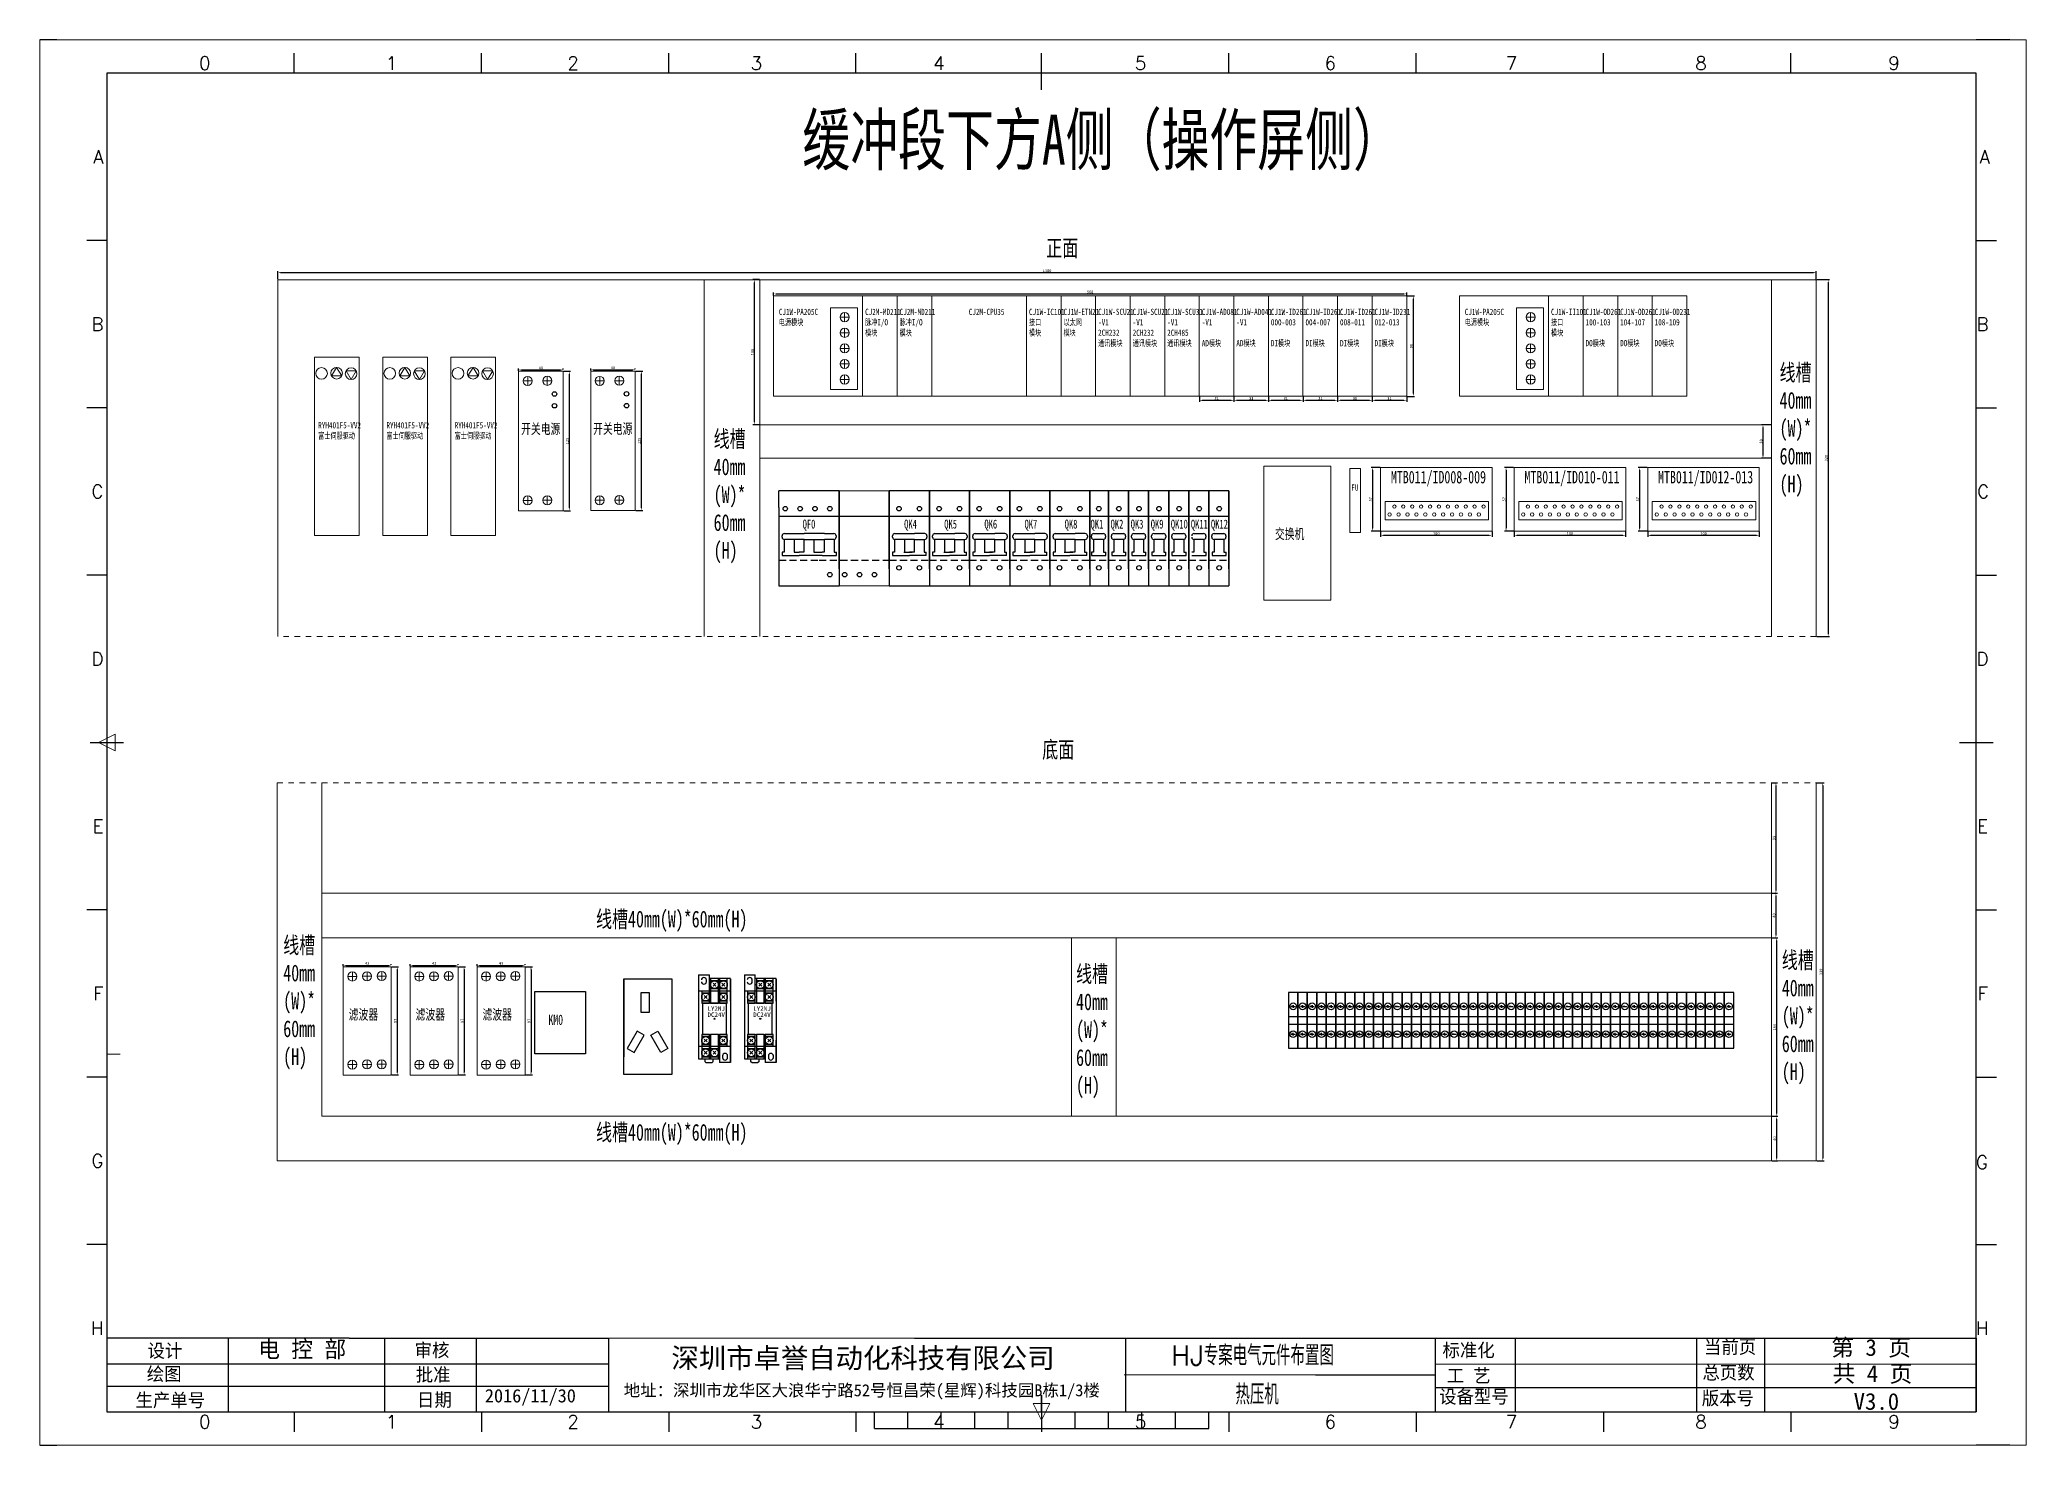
# Model space of a CAD drawing. Extents: x 35123 to 43919, y -4314 to -326.
# Drawn here: x 39867 to 41649, y -1586 to -326 of the extents above; entities that cross this region are included whole.
import ezdxf
from ezdxf.enums import TextEntityAlignment as Align

# ---------------------------------------------------------------- set-up
doc = ezdxf.new("R2010")
doc.units = 0
doc.header["$MEASUREMENT"] = 0
doc.linetypes.add('10', pattern=[20, 5, -5, 5, -5])
doc.linetypes.add('HIDDEN', pattern=[9.525, 6.35, -3.175])
for name, color, linetype in [('AE_BOR', 1, 'Continuous'), ('DIM', 1, 'Continuous'), ('TEXT', 2, 'Continuous'), ('Z_OM_OUTLINE', 7, 'Continuous'), ('外形線', 7, 'Continuous'), ('细实线层', 7, 'Continuous')]:
    doc.layers.add(name, color=color, linetype=linetype)
doc.layers.add('標注', color=95, linetype='Continuous', lineweight=13)
doc.styles.add('ST', font='SimSun.ttf', dxfattribs={"width": 0.8, "height": 300})
doc.styles.add('WD', font='romans.shx', dxfattribs={"bigfont": 'gbcbig.shx'})
doc.styles.add('宋', font='SimSun.ttf', dxfattribs={"width": 0.7})
doc.dimstyles.new('AM_ISO', dxfattribs={"dimtxt": 2.5, "dimasz": 2.5, "dimexe": 1.25, "dimexo": 0.5, "dimgap": 0.5, "dimtad": 1, "dimdsep": 46, "dimtxsty": 'Standard', "dimcen": 0, "dimclrd": 5, "dimclre": 5, "dimclrt": 1, "dimadec": 0, "dimazin": 2, "dimtp": 0.1, "dimtm": 0.1, "dimtfac": 0.71, "dimtmove": 0, "dimatfit": 3, "dimfxl": 1, "dimtfillclr": 6, "dimlwd": -1, "dimlwe": -1, "dimarcsym": 0})

msp = doc.modelspace()

# ---------------------------------------------------------------- texts
at = {"lineweight": 0, "attachment_point": 1, "style": '宋'}
for s, insert, char_height, width in [('缓冲段下方A侧（操作屏侧）', (40551.278, -393.35), 45, 555.59453), ('正面', (40770.091, -505.564), 15, 185.19818), ('CJ1W-PA205C\\P电源模块', (40530.181, -567.467), 5.6, 37.18515), ('CJ2M-MD211\\P脉冲I/O\\P模块', (40607.573, -567.467), 5.6, 37.18515), ('CJ2M-MD211\\P脉冲I/O\\P模块', (40638.573, -567.467), 5.6, 37.18515), ('CJ2M-CPU35', (40700.531, -567.467), 5.6, 37.18515), ('CJ1W-IC101\\P接口\\P模块', (40754.573, -567.467), 5.6, 37.18515), ('CJ1W-ETN21\\P以太网\\P模块', (40785.573, -567.467), 5.6, 37.18515), ('CJ1W-SCU21\\P-V1\\P2CH232\\P通讯模块', (40816.573, -567.467), 5.6, 37.18515), ('CJ1W-SCU21\\P-V1\\P2CH232\\P通讯模块', (40847.573, -567.467), 5.6, 37.18515), ('CJ1W-SCU31\\P-V1\\P2CH485\\P通讯模块', (40878.573, -567.467), 5.6, 37.18515), ('CJ1W-AD081\\P-V1\\P\\PAD模块', (40909.573, -567.467), 5.6, 37.18515), ('CJ1W-AD041\\P-V1\\P\\PAD模块', (40940.573, -567.467), 5.6, 37.18515), ('CJ1W-ID261\\P000-003\\P\\PDI模块', (40971.573, -567.467), 5.6, 37.18515), ('CJ1W-ID261\\P004-007\\P\\PDI模块', (41002.573, -567.467), 5.6, 37.18515), ('CJ1W-ID261\\P008-011\\P\\PDI模块', (41033.573, -567.467), 5.6, 37.18515), ('CJ1W-ID231\\P012-013\\P\\PDI模块', (41064.573, -567.467), 5.6, 37.18515), ('CJ1W-PA205C\\P电源模块', (41145.475, -567.467), 5.6, 37.18515), ('CJ1W-II101\\P接口\\P模块', (41222.866, -567.467), 5.6, 37.18515), ('CJ1W-OD261\\P100-103\\P\\PDO模块', (41253.866, -567.467), 5.6, 37.18515), ('CJ1W-OD261\\P104-107\\P\\PDO模块', (41284.866, -567.467), 5.6, 37.18515), ('CJ1W-OD231\\P108-109\\P\\PDO模块', (41315.866, -567.467), 5.6, 37.18515), ('线槽\\P40mm\\P(W)*\\P60mm\\P(H)', (41427.887, -617.062), 15, 91.14982), ('RYH401F5-VV2富士伺服驱动 ', (40117.003, -669.129), 5.6, 37.18515), ('RYH401F5-VV2富士伺服驱动 ', (40178.2, -669.129), 5.6, 37.18515), ('RYH401F5-VV2富士伺服驱动 ', (40239.398, -669.129), 5.6, 37.18515), ('线槽\\P40mm\\P(W)*\\P60mm\\P(H)', (40471.714, -676.614), 15, 91.14982), ('MTB011/ID008-009', (41079.223, -712.801), 11.2, 74.37029), ('MTB011/ID010-011', (41199.048, -712.801), 11.2, 74.37029), ('MTB011/ID012-013', (41318.874, -712.801), 11.2, 74.37029), ('FU', (41043.714, -725.032), 5.6, 37.18515), ('底面', (40766.484, -955.144), 15, 185.19818), ('线槽40mm(W)*60mm(H)', (40366.236, -1107.075), 15, 185.19818), ('线槽\\P40mm\\P(W)*\\P60mm\\P(H)', (40085.622, -1130.43), 15, 91.14982), ('线槽\\P40mm\\P(W)*\\P60mm\\P(H)', (40796.822, -1156.244), 15, 91.14982), ('线槽\\P40mm\\P(W)*\\P60mm\\P(H)', (41429.909, -1143.845), 15, 91.14982), ('线槽40mm(W)*60mm(H)', (40366.236, -1298.227), 15, 185.19818)]:
    msp.add_mtext(s, dxfattribs=dict(at, insert=insert, char_height=char_height, width=width))
at = {"ltscale": 2, "attachment_point": 1}
for s, insert, char_height, width in [('设计', (39963.865, -1495.603), 12, 58.03508), ('电 控 部', (40063.148, -1492.686), 15, 104.49408), ('审核', (40203.479, -1495.07), 12, 76.52238), ('{\\Fromans,gbcbig|c134;HJ专案电气元件布置图}', (40882.06, -1496.788), 18, 184.82999), ('标准化', (41125.545, -1495.078), 12, 70.01973), ('当前页', (41360.127, -1492.121), 12, 58.03508), ('{\\C256;绘图}', (39963.244, -1516.386), 12, 58.03508), ('总页数', (41358.689, -1515.167), 12, 58.03508), ('批准', (40204.475, -1517.05), 12, 76.52238), ('{\\Fromans,gbcbig|c134;热压机}', (40939.797, -1531.781), 18, 131.73846), ('工 艺', (41129.314, -1517.944), 12, 58.03508), ('生产单号', (39953.128, -1539.88), 12, 75.4601), ('日期', (40205.627, -1539.565), 12, 76.52238), ('2016/11/30', (40266.507, -1535.937), 12, 76.52238), ('设备型号', (41122.508, -1536.726), 12, 95.01614), ('版本号', (41358.072, -1538.095), 12, 58.03508)]:
    msp.add_mtext(s, dxfattribs=dict(at, insert=insert, char_height=char_height, width=width))
for s, insert, char_height, width, attachment_point in [('{\\fSimSun|b0|i0|c134|p2;深圳市卓誉自动化科技有限公司}', (40433.82, -1519.166), 18, 403.38831, 7), ('{\\fSimSun|b0|i0|c134|p2;第 }3 {\\fSimSun|b0|i0|c134|p2;页}', (41474.235, -1491.157), 15, 114.49053, 1), ('{\\fSimSun|b0|i0|c134|p2;共} 4 {\\fSimSun|b0|i0|c134|p2;页}', (41475.465, -1514.667), 15, 121.47732, 1), ('{\\fSimSun|b0|i0|c134|p2;地址：深圳市龙华区大浪华宁路52号恒昌荣(星辉)科技园B栋1/3楼}', (40391.101, -1545.321), 10.8, 473.59562, 7), ('V3.0', (41494.33, -1539.534), 15, 121.47732, 1)]:
    msp.add_mtext(s, dxfattribs=dict(insert=insert, char_height=char_height, width=width, attachment_point=attachment_point))
at = {"layer": 'TEXT', "color": 0, "style": 'ST', "width": 0.7}
for s, height, p in [('开关电源', 9.216, (40298.978, -679.73)), ('开关电源', 9.216, (40363.598, -679.614)), ('QF0', 8, (40551.543, -764.512)), ('QK4', 8, (40642.583, -764.512)), ('QK5', 8, (40678.583, -764.512)), ('QK6', 8, (40714.583, -764.512)), ('QK7', 8, (40750.583, -764.512)), ('QK8', 8, (40786.583, -764.512)), ('QK1', 8, (40809.803, -764.512)), ('QK2', 8, (40827.803, -764.512)), ('QK3', 8, (40845.803, -764.512)), ('QK9', 8, (40863.803, -764.512)), ('QK10', 8, (40881.803, -764.512)), ('QK11', 8, (40899.803, -764.512)), ('QK12', 8, (40917.803, -764.512)), ('交换机', 9.216, (40975.226, -773.894)), ('滤波器', 9.216, (40144.375, -1204.767)), ('滤波器', 9.216, (40204.375, -1204.767)), ('滤波器', 9.216, (40264.375, -1204.767)), ('KM0', 9.216, (40323.482, -1209.477))]:
    msp.add_text(s, height=height, dxfattribs=at).set_placement(p)
at = {"layer": '外形線', "linetype": 'ByBlock', "ltscale": 8, "char_height": 4, "attachment_point": 1}
for s, insert in [('{\\fSimSun|b0|i0|c134|p2;\\C0;LY2NJ}', (40466.196, -1192.775)), ('{\\fSimSun|b0|i0|c134|p2;\\C0;LY2NJ}', (40507.27, -1192.775)), ('{\\C0;DC24V}', (40466.196, -1198.314)), ('{\\C0;DC24V}', (40507.27, -1198.314))]:
    msp.add_mtext(s, dxfattribs=dict(at, insert=insert))

# ---------------------------------------------------------------- blocks, each defined once
blk = doc.blocks.new('gb_a2_a')
for p, q in [((584, 410), (25, 410)), ((25, 410), (25, 10)), ((584, 10), (584, 410)), ((25, 10), (584, 10))]:
    blk.add_line(p, q)
at = {"lineweight": 9, "ltscale": 0.1}
blk.add_line((25, 116.86), (29, 116.86), dxfattribs=at)
at = {"layer": 'AE_BOR', "lineweight": 30}
for p, q in [((10, 420), (4.93, 420)), ((594, 420), (584, 420)), ((4.93, 0), (10, 0)), ((594, 0), (584, 0))]:
    blk.add_line(p, q, dxfattribs=at)
at = {"layer": 'AE_BOR', "color": 1, "lineweight": 15}
for p, q in [((4.93, 420), (598.93, 420)), ((4.93, 0), (4.93, 420)), ((598.93, 420), (598.93, 0)), ((22.5, 210), (27.5, 212.5)), ((27.5, 207.5), (22.5, 210)), ((27.5, 212.5), (27.5, 207.5)), ((304.5, 7.5), (302, 12.5)), ((302, 12.5), (307, 12.5)), ((307, 12.5), (304.5, 7.5)), ((598.93, 0), (4.93, 0))]:
    blk.add_line(p, q, dxfattribs=at)
at = {"layer": 'AE_BOR'}
for p, q in [((81, 410), (81, 416)), ((137, 410), (137, 416)), ((193, 410), (193, 416)), ((249, 410), (249, 416)), ((304.5, 410), (304.5, 416)), ((360.5, 410), (360.5, 416)), ((416.5, 410), (416.5, 416)), ((472.5, 410), (472.5, 416)), ((528.5, 410), (528.5, 416)), ((25, 360), (19, 360)), ((584, 360), (590, 360)), ((25, 310), (19, 310)), ((584, 310), (590, 310)), ((25, 260), (19, 260)), ((584, 260), (590, 260)), ((25, 160), (19, 160)), ((584, 160), (590, 160)), ((25, 110), (19, 110)), ((584, 110), (590, 110)), ((25, 60), (19, 60)), ((584, 60), (590, 60)), ((81, 10), (81, 4)), ((137, 10), (137, 4)), ((193, 10), (193, 4)), ((249, 10), (249, 4)), ((304.5, 10), (304.5, 4)), ((360.5, 10), (360.5, 4)), ((416.5, 10), (416.5, 4)), ((472.5, 10), (472.5, 4)), ((528.5, 10), (528.5, 4))]:
    blk.add_line(p, q, dxfattribs=at)
at = {"layer": 'AE_BOR', "color": 2, "lineweight": 30}
for p, q in [((304.5, 405), (304.5, 415)), ((20, 210), (30, 210)), ((579, 210), (589, 210)), ((304.5, 10), (304.5, 15)), ((304.5, 15), (304.5, 5)), ((254.5, 5), (254.5, 10)), ((264.5, 5), (264.5, 10)), ((274.5, 5), (274.5, 10)), ((284.5, 5), (284.5, 10)), ((294.5, 5), (294.5, 10)), ((304.5, 10), (304.5, 5)), ((314.5, 5), (314.5, 10)), ((324.5, 5), (324.5, 10)), ((334.5, 5), (334.5, 10)), ((344.5, 5), (344.5, 10)), ((354.5, 5), (354.5, 10)), ((254.5, 5), (354.5, 5))]:
    blk.add_line(p, q, dxfattribs=at)
at = {"layer": 'AE_BOR', "style": 'WD'}
for s, p in [('0', (54.27, 411)), ('1', (110.12, 411)), ('2', (164.42, 411)), ('3', (219.22, 411)), ('4', (273.82, 411)), ('5', (334.12, 411)), ('6', (390.81, 411)), ('7', (445.01, 411)), ('8', (501.67, 411)), ('9', (559.4, 411)), ('0', (54.27, 5)), ('1', (110.12, 5)), ('2', (164.42, 5)), ('3', (219.22, 5)), ('4', (273.82, 5)), ('5', (334.12, 5)), ('6', (390.81, 5)), ('7', (445.01, 5)), ('8', (501.67, 5)), ('9', (559.4, 5))]:
    blk.add_text(s, height=4, dxfattribs=at).set_placement(p, align=Align.CENTER)
for s, p in [('A', (24, 385)), ('A', (588.05, 385)), ('B', (24, 335)), ('B', (587.67, 335)), ('C', (24, 285)), ('C', (587.86, 285)), ('D', (24, 235)), ('D', (587.67, 235)), ('E', (24, 185)), ('E', (587.48, 185)), ('F', (24, 135)), ('F', (587.48, 135)), ('F', (587.48, 135)), ('G', (24, 85)), ('G', (587.48, 84.56)), ('H', (24, 35)), ('H', (587.67, 35))]:
    blk.add_text(s, height=4, dxfattribs=at).set_placement(p, align=Align.MIDDLE_RIGHT)
blk = doc.blocks.new('*D99')
at = {"color": 5}
for p, q in [((40080.8, -540.9), (40080.8, -533.9)), ((41460.8, -540.9), (41460.8, -533.9)), ((40083.3, -535.1), (41458.3, -535.1))]:
    blk.add_line(p, q, dxfattribs=at)
at = {"color": 5, "lineweight": 0}
for points in [[(40083.3, -534.7), (40083.3, -535.5), (40080.8, -535.1)], [(41458.3, -534.7), (41458.3, -535.5), (41460.8, -535.1)]]:
    blk.add_solid(points, dxfattribs=at)
at = {"layer": 'Defpoints', "color": 0, "lineweight": 0}
for p in [(40080.8, -541.4), (41460.8, -535.1), (41460.8, -541.4)]:
    blk.add_point(p, dxfattribs=at)
at = {"color": 1, "lineweight": 0, "insert": (40770.8, -533.4), "char_height": 2.5, "attachment_point": 5}
blk.add_mtext('1380', dxfattribs=at)
blk = doc.blocks.new('*D100')
at = {"color": 5}
for p, q in [((41461.3, -541.4), (41472.7, -541.4)), ((41471.5, -543.9), (41471.5, -858.9)), ((41461.3, -861.4), (41472.7, -861.4))]:
    blk.add_line(p, q, dxfattribs=at)
at = {"color": 5, "lineweight": 0}
for points in [[(41471.1, -543.9), (41471.9, -543.9), (41471.5, -541.4)], [(41471.1, -858.9), (41471.9, -858.9), (41471.5, -861.4)]]:
    blk.add_solid(points, dxfattribs=at)
at = {"layer": 'Defpoints', "color": 0, "lineweight": 0}
for p in [(41460.8, -541.4), (41460.8, -861.4), (41471.5, -861.4)]:
    blk.add_point(p, dxfattribs=at)
at = {"color": 1, "lineweight": 0, "insert": (41469.7, -701.4), "char_height": 2.5, "attachment_point": 5, "rotation": 90}
blk.add_mtext('320', dxfattribs=at)
blk = doc.blocks.new('*D101')
at = {"color": 5}
for p, q in [((40907.4, -646.5), (40907.4, -650.8)), ((40909.9, -649.5), (40935.9, -649.5)), ((40938.4, -646.5), (40938.4, -650.8))]:
    blk.add_line(p, q, dxfattribs=at)
at = {"color": 5, "lineweight": 0}
for points in [[(40909.9, -649.1), (40909.9, -650), (40907.4, -649.5)], [(40935.9, -649.1), (40935.9, -650), (40938.4, -649.5)]]:
    blk.add_solid(points, dxfattribs=at)
at = {"layer": 'Defpoints', "color": 0, "lineweight": 0}
for p in [(40907.4, -646), (40938.4, -646), (40938.4, -649.5)]:
    blk.add_point(p, dxfattribs=at)
at = {"color": 1, "lineweight": 0, "insert": (40922.9, -647.8), "char_height": 2.5, "attachment_point": 5}
blk.add_mtext('31', dxfattribs=at)
blk = doc.blocks.new('*D102')
at = {"color": 5}
for p, q in [((40525.4, -555.5), (40525.4, -552.9)), ((40527.9, -554.2), (41090.9, -554.2)), ((41093.4, -555.5), (41093.4, -552.9))]:
    blk.add_line(p, q, dxfattribs=at)
at = {"color": 5, "lineweight": 0}
for points in [[(40527.9, -553.8), (40527.9, -554.6), (40525.4, -554.2)], [(41090.9, -553.8), (41090.9, -554.6), (41093.4, -554.2)]]:
    blk.add_solid(points, dxfattribs=at)
at = {"layer": 'Defpoints', "color": 0, "lineweight": 0}
for p in [(40525.4, -556), (41093.4, -554.2), (41093.4, -556)]:
    blk.add_point(p, dxfattribs=at)
at = {"color": 1, "lineweight": 0, "insert": (40809.4, -552.4), "char_height": 2.5, "attachment_point": 5}
blk.add_mtext('568', dxfattribs=at)
blk = doc.blocks.new('*D103')
at = {"color": 5}
for p, q in [((40512.8, -541.4), (40507, -541.4)), ((40508.2, -543.9), (40508.2, -668.9)), ((40512.8, -671.4), (40507, -671.4))]:
    blk.add_line(p, q, dxfattribs=at)
at = {"color": 5, "lineweight": 0}
for points in [[(40507.8, -543.9), (40508.6, -543.9), (40508.2, -541.4)], [(40507.8, -668.9), (40508.6, -668.9), (40508.2, -671.4)]]:
    blk.add_solid(points, dxfattribs=at)
at = {"layer": 'Defpoints', "color": 0, "lineweight": 0}
for p in [(40513.3, -541.4), (40508.2, -671.4), (40513.3, -671.4)]:
    blk.add_point(p, dxfattribs=at)
at = {"color": 1, "lineweight": 0, "insert": (40506.5, -606.4), "char_height": 2.5, "attachment_point": 5, "rotation": 90}
blk.add_mtext('130', dxfattribs=at)
blk = doc.blocks.new('*D133')
at = {"color": 5}
for p, q in [((41461.3, -992.4), (41467.9, -992.4)), ((41466.6, -994.9), (41466.6, -1328.9)), ((41461.3, -1331.4), (41467.9, -1331.4))]:
    blk.add_line(p, q, dxfattribs=at)
at = {"color": 5, "lineweight": 0}
for points in [[(41466.2, -994.9), (41467.1, -994.9), (41466.6, -992.4)], [(41466.2, -1328.9), (41467.1, -1328.9), (41466.6, -1331.4)]]:
    blk.add_solid(points, dxfattribs=at)
at = {"layer": 'Defpoints', "color": 0, "lineweight": 0}
for p in [(41460.8, -992.4), (41460.8, -1331.4), (41466.6, -1331.4)]:
    blk.add_point(p, dxfattribs=at)
at = {"color": 1, "lineweight": 0, "insert": (41464.9, -1161.9), "char_height": 2.5, "attachment_point": 5, "rotation": 90}
blk.add_mtext('339', dxfattribs=at)
blk = doc.blocks.new('*D134')
at = {"color": 5}
for p, q in [((41420.8, -992.4), (41425.9, -992.4)), ((41424.6, -994.9), (41424.6, -1088.9)), ((41421.3, -1091.4), (41425.9, -1091.4))]:
    blk.add_line(p, q, dxfattribs=at)
at = {"color": 5, "lineweight": 0}
for points in [[(41424.2, -994.9), (41425, -994.9), (41424.6, -992.4)], [(41424.2, -1088.9), (41425, -1088.9), (41424.6, -1091.4)]]:
    blk.add_solid(points, dxfattribs=at)
at = {"layer": 'Defpoints', "color": 0, "lineweight": 0}
for p in [(41420.3, -992.4), (41420.8, -1091.4), (41424.6, -1091.4)]:
    blk.add_point(p, dxfattribs=at)
at = {"color": 1, "lineweight": 0, "insert": (41422.9, -1041.9), "char_height": 2.5, "attachment_point": 5, "rotation": 90}
blk.add_mtext('99', dxfattribs=at)
blk = doc.blocks.new('*D135')
at = {"color": 5}
for p, q in [((41421.3, -1091.4), (41425.9, -1091.4)), ((41424.6, -1093.9), (41424.6, -1128.9)), ((41421.3, -1131.4), (41425.9, -1131.4))]:
    blk.add_line(p, q, dxfattribs=at)
at = {"color": 5, "lineweight": 0}
for points in [[(41424.2, -1093.9), (41425, -1093.9), (41424.6, -1091.4)], [(41424.2, -1128.9), (41425, -1128.9), (41424.6, -1131.4)]]:
    blk.add_solid(points, dxfattribs=at)
at = {"layer": 'Defpoints', "color": 0, "lineweight": 0}
for p in [(41420.8, -1091.4), (41420.8, -1131.4), (41424.6, -1131.4)]:
    blk.add_point(p, dxfattribs=at)
at = {"color": 1, "lineweight": 0, "insert": (41422.9, -1111.4), "char_height": 2.5, "attachment_point": 5, "rotation": 90}
blk.add_mtext('40', dxfattribs=at)
blk = doc.blocks.new('*D136')
at = {"color": 5}
for p, q in [((41421.3, -1131.4), (41426.4, -1131.4)), ((41425.2, -1133.9), (41425.2, -1288.9)), ((41421.3, -1291.4), (41426.4, -1291.4))]:
    blk.add_line(p, q, dxfattribs=at)
at = {"color": 5, "lineweight": 0}
for points in [[(41424.8, -1133.9), (41425.6, -1133.9), (41425.2, -1131.4)], [(41424.8, -1288.9), (41425.6, -1288.9), (41425.2, -1291.4)]]:
    blk.add_solid(points, dxfattribs=at)
at = {"layer": 'Defpoints', "color": 0, "lineweight": 0}
for p in [(41420.8, -1131.4), (41420.8, -1291.4), (41425.2, -1291.4)]:
    blk.add_point(p, dxfattribs=at)
at = {"color": 1, "lineweight": 0, "insert": (41423.4, -1211.4), "char_height": 2.5, "attachment_point": 5, "rotation": 90}
blk.add_mtext('160', dxfattribs=at)
blk = doc.blocks.new('*D137')
at = {"color": 5}
for p, q in [((41421.3, -1291.4), (41426.4, -1291.4)), ((41425.2, -1293.9), (41425.2, -1328.9)), ((41421.3, -1331.4), (41426.4, -1331.4))]:
    blk.add_line(p, q, dxfattribs=at)
at = {"color": 5, "lineweight": 0}
for points in [[(41424.8, -1293.9), (41425.6, -1293.9), (41425.2, -1291.4)], [(41424.8, -1328.9), (41425.6, -1328.9), (41425.2, -1331.4)]]:
    blk.add_solid(points, dxfattribs=at)
at = {"layer": 'Defpoints', "color": 0, "lineweight": 0}
for p in [(41420.8, -1291.4), (41420.8, -1331.4), (41425.2, -1331.4)]:
    blk.add_point(p, dxfattribs=at)
at = {"color": 1, "lineweight": 0, "insert": (41423.4, -1311.4), "char_height": 2.5, "attachment_point": 5, "rotation": 90}
blk.add_mtext('40', dxfattribs=at)
blk = doc.blocks.new('*D138')
at = {"color": 5}
for p, q in [((40296.8, -623), (40296.8, -621)), ((40299.3, -622.3), (40334.3, -622.3)), ((40336.8, -621.8), (40336.8, -621))]:
    blk.add_line(p, q, dxfattribs=at)
at = {"color": 5, "lineweight": 0}
for points in [[(40299.3, -621.9), (40299.3, -622.7), (40296.8, -622.3)], [(40334.3, -621.9), (40334.3, -622.7), (40336.8, -622.3)]]:
    blk.add_solid(points, dxfattribs=at)
at = {"layer": 'Defpoints', "color": 0, "lineweight": 0}
for p in [(40296.8, -623.5), (40336.8, -622.3), (40336.8, -622.3)]:
    blk.add_point(p, dxfattribs=at)
at = {"color": 1, "lineweight": 0, "insert": (40316.8, -620.5), "char_height": 2.5, "attachment_point": 5}
blk.add_mtext('40', dxfattribs=at)
blk = doc.blocks.new('*D139')
at = {"color": 5}
for p, q in [((40337.3, -623.5), (40343.4, -623.5)), ((40342.2, -626), (40342.2, -746)), ((40337.3, -748.5), (40343.4, -748.5))]:
    blk.add_line(p, q, dxfattribs=at)
at = {"color": 5, "lineweight": 0}
for points in [[(40341.8, -626), (40342.6, -626), (40342.2, -623.5)], [(40341.8, -746), (40342.6, -746), (40342.2, -748.5)]]:
    blk.add_solid(points, dxfattribs=at)
at = {"layer": 'Defpoints', "color": 0, "lineweight": 0}
for p in [(40336.8, -623.5), (40336.8, -748.5), (40342.2, -748.5)]:
    blk.add_point(p, dxfattribs=at)
at = {"color": 1, "lineweight": 0, "insert": (40340.4, -686), "char_height": 2.5, "attachment_point": 5, "rotation": 90}
blk.add_mtext('125', dxfattribs=at)
blk = doc.blocks.new('*D140')
at = {"color": 5}
for p, q in [((40139.5, -1156.9), (40139.5, -1154.9)), ((40142, -1156.2), (40180, -1156.2)), ((40182.5, -1155.7), (40182.5, -1154.9))]:
    blk.add_line(p, q, dxfattribs=at)
at = {"color": 5, "lineweight": 0}
for points in [[(40142, -1155.7), (40142, -1156.6), (40139.5, -1156.2)], [(40180, -1155.7), (40180, -1156.6), (40182.5, -1156.2)]]:
    blk.add_solid(points, dxfattribs=at)
at = {"layer": 'Defpoints', "color": 0, "lineweight": 0}
for p in [(40139.5, -1157.4), (40182.5, -1156.2), (40182.5, -1156.2)]:
    blk.add_point(p, dxfattribs=at)
at = {"color": 1, "lineweight": 0, "insert": (40161, -1154.4), "char_height": 2.5, "attachment_point": 5}
blk.add_mtext('43', dxfattribs=at)
blk = doc.blocks.new('*D141')
at = {"color": 5}
for p, q in [((40183, -1157.4), (40189.1, -1157.4)), ((40187.9, -1159.9), (40187.9, -1251.9)), ((40183, -1254.4), (40189.1, -1254.4))]:
    blk.add_line(p, q, dxfattribs=at)
at = {"color": 5, "lineweight": 0}
for points in [[(40187.4, -1159.9), (40188.3, -1159.9), (40187.9, -1157.4)], [(40187.4, -1251.9), (40188.3, -1251.9), (40187.9, -1254.4)]]:
    blk.add_solid(points, dxfattribs=at)
at = {"layer": 'Defpoints', "color": 0, "lineweight": 0}
for p in [(40182.5, -1157.4), (40182.5, -1254.4), (40187.9, -1254.4)]:
    blk.add_point(p, dxfattribs=at)
at = {"color": 1, "lineweight": 0, "insert": (40186.1, -1205.9), "char_height": 2.5, "attachment_point": 5, "rotation": 90}
blk.add_mtext('97', dxfattribs=at)
blk = doc.blocks.new('*D142')
at = {"color": 5}
for p, q in [((40199.5, -1156.9), (40199.5, -1154.9)), ((40202, -1156.2), (40240, -1156.2)), ((40242.5, -1155.7), (40242.5, -1154.9))]:
    blk.add_line(p, q, dxfattribs=at)
at = {"color": 5, "lineweight": 0}
for points in [[(40202, -1155.7), (40202, -1156.6), (40199.5, -1156.2)], [(40240, -1155.7), (40240, -1156.6), (40242.5, -1156.2)]]:
    blk.add_solid(points, dxfattribs=at)
at = {"layer": 'Defpoints', "color": 0, "lineweight": 0}
for p in [(40199.5, -1157.4), (40242.5, -1156.2), (40242.5, -1156.2)]:
    blk.add_point(p, dxfattribs=at)
at = {"color": 1, "lineweight": 0, "insert": (40221, -1154.4), "char_height": 2.5, "attachment_point": 5}
blk.add_mtext('43', dxfattribs=at)
blk = doc.blocks.new('*D143')
at = {"color": 5}
for p, q in [((40243, -1157.4), (40249.1, -1157.4)), ((40247.9, -1159.9), (40247.9, -1251.9)), ((40243, -1254.4), (40249.1, -1254.4))]:
    blk.add_line(p, q, dxfattribs=at)
at = {"color": 5, "lineweight": 0}
for points in [[(40247.4, -1159.9), (40248.3, -1159.9), (40247.9, -1157.4)], [(40247.4, -1251.9), (40248.3, -1251.9), (40247.9, -1254.4)]]:
    blk.add_solid(points, dxfattribs=at)
at = {"layer": 'Defpoints', "color": 0, "lineweight": 0}
for p in [(40242.5, -1157.4), (40242.5, -1254.4), (40247.9, -1254.4)]:
    blk.add_point(p, dxfattribs=at)
at = {"color": 1, "lineweight": 0, "insert": (40246.1, -1205.9), "char_height": 2.5, "attachment_point": 5, "rotation": 90}
blk.add_mtext('97', dxfattribs=at)
blk = doc.blocks.new('*D144')
at = {"color": 5}
for p, q in [((40259.5, -1156.9), (40259.5, -1154.9)), ((40262, -1156.2), (40300, -1156.2)), ((40302.5, -1155.7), (40302.5, -1154.9))]:
    blk.add_line(p, q, dxfattribs=at)
at = {"color": 5, "lineweight": 0}
for points in [[(40262, -1155.7), (40262, -1156.6), (40259.5, -1156.2)], [(40300, -1155.7), (40300, -1156.6), (40302.5, -1156.2)]]:
    blk.add_solid(points, dxfattribs=at)
at = {"layer": 'Defpoints', "color": 0, "lineweight": 0}
for p in [(40259.5, -1157.4), (40302.5, -1156.2), (40302.5, -1156.2)]:
    blk.add_point(p, dxfattribs=at)
at = {"color": 1, "lineweight": 0, "insert": (40281, -1154.4), "char_height": 2.5, "attachment_point": 5}
blk.add_mtext('43', dxfattribs=at)
blk = doc.blocks.new('*D145')
at = {"color": 5}
for p, q in [((40303, -1157.4), (40309.1, -1157.4)), ((40307.9, -1159.9), (40307.9, -1251.9)), ((40303, -1254.4), (40309.1, -1254.4))]:
    blk.add_line(p, q, dxfattribs=at)
at = {"color": 5, "lineweight": 0}
for points in [[(40307.4, -1159.9), (40308.3, -1159.9), (40307.9, -1157.4)], [(40307.4, -1251.9), (40308.3, -1251.9), (40307.9, -1254.4)]]:
    blk.add_solid(points, dxfattribs=at)
at = {"layer": 'Defpoints', "color": 0, "lineweight": 0}
for p in [(40302.5, -1157.4), (40302.5, -1254.4), (40307.9, -1254.4)]:
    blk.add_point(p, dxfattribs=at)
at = {"color": 1, "lineweight": 0, "insert": (40306.1, -1205.9), "char_height": 2.5, "attachment_point": 5, "rotation": 90}
blk.add_mtext('97', dxfattribs=at)
blk = doc.blocks.new('*D146')
at = {"color": 5}
for p, q in [((41070, -767.3), (41070, -771.9)), ((41072.5, -770.6), (41167.5, -770.6)), ((41170, -767.3), (41170, -771.9))]:
    blk.add_line(p, q, dxfattribs=at)
at = {"color": 5, "lineweight": 0}
for points in [[(41072.5, -770.2), (41072.5, -771), (41070, -770.6)], [(41167.5, -770.2), (41167.5, -771), (41170, -770.6)]]:
    blk.add_solid(points, dxfattribs=at)
at = {"layer": 'Defpoints', "color": 0, "lineweight": 0}
for p in [(41070, -766.8), (41170, -766.8), (41170, -770.6)]:
    blk.add_point(p, dxfattribs=at)
at = {"color": 1, "lineweight": 0, "insert": (41120, -768.9), "char_height": 2.5, "attachment_point": 5}
blk.add_mtext('100', dxfattribs=at)
blk = doc.blocks.new('*D147')
at = {"color": 5}
for p, q in [((40361.4, -622.9), (40361.4, -620.9)), ((40363.9, -622.2), (40398.9, -622.2)), ((40401.4, -621.7), (40401.4, -620.9))]:
    blk.add_line(p, q, dxfattribs=at)
at = {"color": 5, "lineweight": 0}
for points in [[(40363.9, -621.8), (40363.9, -622.6), (40361.4, -622.2)], [(40398.9, -621.8), (40398.9, -622.6), (40401.4, -622.2)]]:
    blk.add_solid(points, dxfattribs=at)
at = {"layer": 'Defpoints', "color": 0, "lineweight": 0}
for p in [(40361.4, -623.4), (40401.4, -622.2), (40401.4, -622.2)]:
    blk.add_point(p, dxfattribs=at)
at = {"color": 1, "lineweight": 0, "insert": (40381.4, -620.4), "char_height": 2.5, "attachment_point": 5}
blk.add_mtext('40', dxfattribs=at)
blk = doc.blocks.new('*D148')
at = {"color": 5}
for p, q in [((40401.9, -623.4), (40408.1, -623.4)), ((40406.8, -625.9), (40406.8, -745.9)), ((40401.9, -748.4), (40408.1, -748.4))]:
    blk.add_line(p, q, dxfattribs=at)
at = {"color": 5, "lineweight": 0}
for points in [[(40406.4, -625.9), (40407.2, -625.9), (40406.8, -623.4)], [(40406.4, -745.9), (40407.2, -745.9), (40406.8, -748.4)]]:
    blk.add_solid(points, dxfattribs=at)
at = {"layer": 'Defpoints', "color": 0, "lineweight": 0}
for p in [(40401.4, -623.4), (40401.4, -748.4), (40406.8, -748.4)]:
    blk.add_point(p, dxfattribs=at)
at = {"color": 1, "lineweight": 0, "insert": (40405.1, -685.9), "char_height": 2.5, "attachment_point": 5, "rotation": 90}
blk.add_mtext('125', dxfattribs=at)
blk = doc.blocks.new('*D184')
at = {"layer": 'Defpoints', "color": 0, "lineweight": 0}
for p in [(41421.3, -671.4), (41413, -701.4), (41421.3, -701.4)]:
    blk.add_point(p, dxfattribs=at)
at = {"layer": '细实线层', "color": 5}
for p, q in [((41420.8, -671.4), (41411.8, -671.4)), ((41413, -673.9), (41413, -698.9)), ((41420.8, -701.4), (41411.8, -701.4))]:
    blk.add_line(p, q, dxfattribs=at)
at = {"layer": '细实线层', "color": 5, "lineweight": 0}
for points in [[(41412.6, -673.9), (41413.4, -673.9), (41413, -671.4)], [(41412.6, -698.9), (41413.4, -698.9), (41413, -701.4)]]:
    blk.add_solid(points, dxfattribs=at)
at = {"layer": '细实线层', "color": 1, "lineweight": 0, "insert": (41411.3, -686.4), "char_height": 2.5, "attachment_point": 5, "rotation": 90}
blk.add_mtext('30', dxfattribs=at)
blk = doc.blocks.new('*D186')
at = {"layer": 'Defpoints', "color": 0, "lineweight": 0}
for p in [(41070, -709.8), (41062.7, -766.8), (41070, -766.8)]:
    blk.add_point(p, dxfattribs=at)
at = {"layer": '细实线层', "color": 5}
for p, q in [((41069.5, -709.8), (41061.4, -709.8)), ((41062.7, -712.3), (41062.7, -764.3)), ((41069.5, -766.8), (41061.4, -766.8))]:
    blk.add_line(p, q, dxfattribs=at)
at = {"layer": '细实线层', "color": 5, "lineweight": 0}
for points in [[(41062.2, -712.3), (41063.1, -712.3), (41062.7, -709.8)], [(41062.2, -764.3), (41063.1, -764.3), (41062.7, -766.8)]]:
    blk.add_solid(points, dxfattribs=at)
at = {"layer": '细实线层', "color": 1, "lineweight": 0, "insert": (41060.9, -738.3), "char_height": 2.5, "attachment_point": 5, "rotation": 90}
blk.add_mtext('57', dxfattribs=at)
blk = doc.blocks.new('*D188')
at = {"color": 5}
for p, q in [((41189.8, -767.3), (41189.8, -771.9)), ((41192.3, -770.6), (41287.3, -770.6)), ((41289.8, -767.3), (41289.8, -771.9))]:
    blk.add_line(p, q, dxfattribs=at)
at = {"color": 5, "lineweight": 0}
for points in [[(41192.3, -770.2), (41192.3, -771), (41189.8, -770.6)], [(41287.3, -770.2), (41287.3, -771), (41289.8, -770.6)]]:
    blk.add_solid(points, dxfattribs=at)
at = {"layer": 'Defpoints', "color": 0, "lineweight": 0}
for p in [(41189.8, -766.8), (41289.8, -766.8), (41289.8, -770.6)]:
    blk.add_point(p, dxfattribs=at)
at = {"color": 1, "lineweight": 0, "insert": (41239.8, -768.9), "char_height": 2.5, "attachment_point": 5}
blk.add_mtext('100', dxfattribs=at)
blk = doc.blocks.new('*D187')
at = {"layer": 'Defpoints', "color": 0, "lineweight": 0}
for p in [(41189.8, -709.8), (41182.5, -766.8), (41189.8, -766.8)]:
    blk.add_point(p, dxfattribs=at)
at = {"layer": '细实线层', "color": 5}
for p, q in [((41189.3, -709.8), (41181.2, -709.8)), ((41182.5, -712.3), (41182.5, -764.3)), ((41189.3, -766.8), (41181.2, -766.8))]:
    blk.add_line(p, q, dxfattribs=at)
at = {"layer": '细实线层', "color": 5, "lineweight": 0}
for points in [[(41182.1, -712.3), (41182.9, -712.3), (41182.5, -709.8)], [(41182.1, -764.3), (41182.9, -764.3), (41182.5, -766.8)]]:
    blk.add_solid(points, dxfattribs=at)
at = {"layer": '细实线层', "color": 1, "lineweight": 0, "insert": (41180.7, -738.3), "char_height": 2.5, "attachment_point": 5, "rotation": 90}
blk.add_mtext('57', dxfattribs=at)
blk = doc.blocks.new('*D189')
at = {"color": 5}
for p, q in [((40938.4, -646.5), (40938.4, -650.8)), ((40940.9, -649.5), (40966.9, -649.5)), ((40969.4, -646.5), (40969.4, -650.8))]:
    blk.add_line(p, q, dxfattribs=at)
at = {"color": 5, "lineweight": 0}
for points in [[(40940.9, -649.1), (40940.9, -650), (40938.4, -649.5)], [(40966.9, -649.1), (40966.9, -650), (40969.4, -649.5)]]:
    blk.add_solid(points, dxfattribs=at)
at = {"layer": 'Defpoints', "color": 0, "lineweight": 0}
for p in [(40938.4, -646), (40969.4, -646), (40969.4, -649.5)]:
    blk.add_point(p, dxfattribs=at)
at = {"color": 1, "lineweight": 0, "insert": (40953.9, -647.8), "char_height": 2.5, "attachment_point": 5}
blk.add_mtext('31', dxfattribs=at)
blk = doc.blocks.new('*D190')
at = {"color": 5}
for p, q in [((40969.4, -646.5), (40969.4, -650.8)), ((40971.9, -649.5), (40997.9, -649.5)), ((41000.4, -646.5), (41000.4, -650.8))]:
    blk.add_line(p, q, dxfattribs=at)
at = {"color": 5, "lineweight": 0}
for points in [[(40971.9, -649.1), (40971.9, -650), (40969.4, -649.5)], [(40997.9, -649.1), (40997.9, -650), (41000.4, -649.5)]]:
    blk.add_solid(points, dxfattribs=at)
at = {"layer": 'Defpoints', "color": 0, "lineweight": 0}
for p in [(40969.4, -646), (41000.4, -646), (41000.4, -649.5)]:
    blk.add_point(p, dxfattribs=at)
at = {"color": 1, "lineweight": 0, "insert": (40984.9, -647.8), "char_height": 2.5, "attachment_point": 5}
blk.add_mtext('31', dxfattribs=at)
blk = doc.blocks.new('*D191')
at = {"color": 5}
for p, q in [((41093.9, -556), (41100.5, -556)), ((41099.3, -558.5), (41099.3, -643.5)), ((41093.9, -646), (41100.5, -646))]:
    blk.add_line(p, q, dxfattribs=at)
at = {"color": 5, "lineweight": 0}
for points in [[(41098.9, -558.5), (41099.7, -558.5), (41099.3, -556)], [(41098.9, -643.5), (41099.7, -643.5), (41099.3, -646)]]:
    blk.add_solid(points, dxfattribs=at)
at = {"layer": 'Defpoints', "color": 0, "lineweight": 0}
for p in [(41093.4, -556), (41093.4, -646), (41099.3, -646)]:
    blk.add_point(p, dxfattribs=at)
at = {"color": 1, "lineweight": 0, "insert": (41097.5, -601), "char_height": 2.5, "attachment_point": 5, "rotation": 90}
blk.add_mtext('90', dxfattribs=at)
blk = doc.blocks.new('*D192')
at = {"color": 5}
for p, q in [((41000.4, -646.5), (41000.4, -650.8)), ((41002.9, -649.5), (41028.9, -649.5)), ((41031.4, -646.5), (41031.4, -650.8))]:
    blk.add_line(p, q, dxfattribs=at)
at = {"color": 5, "lineweight": 0}
for points in [[(41002.9, -649.1), (41002.9, -650), (41000.4, -649.5)], [(41028.9, -649.1), (41028.9, -650), (41031.4, -649.5)]]:
    blk.add_solid(points, dxfattribs=at)
at = {"layer": 'Defpoints', "color": 0, "lineweight": 0}
for p in [(41000.4, -646), (41031.4, -646), (41031.4, -649.5)]:
    blk.add_point(p, dxfattribs=at)
at = {"color": 1, "lineweight": 0, "insert": (41015.9, -647.8), "char_height": 2.5, "attachment_point": 5}
blk.add_mtext('31', dxfattribs=at)
blk = doc.blocks.new('*D193')
at = {"color": 5}
for p, q in [((41031.4, -646.5), (41031.4, -650.8)), ((41033.9, -649.5), (41059.9, -649.5)), ((41062.4, -646.5), (41062.4, -650.8))]:
    blk.add_line(p, q, dxfattribs=at)
at = {"color": 5, "lineweight": 0}
for points in [[(41033.9, -649.1), (41033.9, -650), (41031.4, -649.5)], [(41059.9, -649.1), (41059.9, -650), (41062.4, -649.5)]]:
    blk.add_solid(points, dxfattribs=at)
at = {"layer": 'Defpoints', "color": 0, "lineweight": 0}
for p in [(41031.4, -646), (41062.4, -646), (41062.4, -649.5)]:
    blk.add_point(p, dxfattribs=at)
at = {"color": 1, "lineweight": 0, "insert": (41046.9, -647.8), "char_height": 2.5, "attachment_point": 5}
blk.add_mtext('31', dxfattribs=at)
blk = doc.blocks.new('*D194')
at = {"color": 5}
for p, q in [((41062.4, -646.5), (41062.4, -650.8)), ((41064.9, -649.5), (41090.9, -649.5)), ((41093.4, -646.5), (41093.4, -650.8))]:
    blk.add_line(p, q, dxfattribs=at)
at = {"color": 5, "lineweight": 0}
for points in [[(41064.9, -649.1), (41064.9, -650), (41062.4, -649.5)], [(41090.9, -649.1), (41090.9, -650), (41093.4, -649.5)]]:
    blk.add_solid(points, dxfattribs=at)
at = {"layer": 'Defpoints', "color": 0, "lineweight": 0}
for p in [(41062.4, -646), (41093.4, -646), (41093.4, -649.5)]:
    blk.add_point(p, dxfattribs=at)
at = {"color": 1, "lineweight": 0, "insert": (41077.9, -647.8), "char_height": 2.5, "attachment_point": 5}
blk.add_mtext('31', dxfattribs=at)
blk = doc.blocks.new('*D199')
at = {"color": 5}
for p, q in [((41309.7, -767.3), (41309.7, -771.9)), ((41312.2, -770.6), (41407.2, -770.6)), ((41409.7, -767.3), (41409.7, -771.9))]:
    blk.add_line(p, q, dxfattribs=at)
at = {"color": 5, "lineweight": 0}
for points in [[(41312.2, -770.2), (41312.2, -771), (41309.7, -770.6)], [(41407.2, -770.2), (41407.2, -771), (41409.7, -770.6)]]:
    blk.add_solid(points, dxfattribs=at)
at = {"layer": 'Defpoints', "color": 0, "lineweight": 0}
for p in [(41309.7, -766.8), (41409.7, -766.8), (41409.7, -770.6)]:
    blk.add_point(p, dxfattribs=at)
at = {"color": 1, "lineweight": 0, "insert": (41359.7, -768.9), "char_height": 2.5, "attachment_point": 5}
blk.add_mtext('100', dxfattribs=at)
blk = doc.blocks.new('*D200')
at = {"layer": 'Defpoints', "color": 0, "lineweight": 0}
for p in [(41309.7, -709.8), (41302.3, -766.8), (41309.7, -766.8)]:
    blk.add_point(p, dxfattribs=at)
at = {"layer": '细实线层', "color": 5}
for p, q in [((41309.2, -709.8), (41301.1, -709.8)), ((41302.3, -712.3), (41302.3, -764.3)), ((41309.2, -766.8), (41301.1, -766.8))]:
    blk.add_line(p, q, dxfattribs=at)
at = {"layer": '细实线层', "color": 5, "lineweight": 0}
for points in [[(41301.9, -712.3), (41302.7, -712.3), (41302.3, -709.8)], [(41301.9, -764.3), (41302.7, -764.3), (41302.3, -766.8)]]:
    blk.add_solid(points, dxfattribs=at)
at = {"layer": '细实线层', "color": 1, "lineweight": 0, "insert": (41300.6, -738.3), "char_height": 2.5, "attachment_point": 5, "rotation": 90}
blk.add_mtext('57', dxfattribs=at)

# ---------------------------------------------------------------- dimensions: what is measured, and where the dimension line sits
at = {"lineweight": 0}
for base, p1, p2, picture, middle in [((41460.758, -535.133), (40080.758, -541.415), (41460.758, -541.415), '*D99', (40770.758, -533.383)), ((41093.379, -554.177), (40525.379, -555.971), (41093.379, -555.971), '*D102', (40809.379, -552.427)), ((40336.802, -622.3), (40296.802, -623.55), (40336.802, -622.3), '*D138', (40316.802, -620.55)), ((40401.421, -622.183), (40361.421, -623.433), (40401.421, -622.183), '*D147', (40381.421, -620.433)), ((40938.379, -649.536), (40907.379, -645.971), (40938.379, -645.971), '*D101', (40922.879, -647.786)), ((40969.379, -649.536), (40938.379, -645.971), (40969.379, -645.971), '*D189', (40953.879, -647.786)), ((41000.379, -649.536), (40969.379, -645.971), (41000.379, -645.971), '*D190', (40984.879, -647.786)), ((41031.379, -649.536), (41000.379, -645.971), (41031.379, -645.971), '*D192', (41015.879, -647.786)), ((41062.379, -649.536), (41031.379, -645.971), (41062.379, -645.971), '*D193', (41046.879, -647.786)), ((41093.379, -649.536), (41062.379, -645.971), (41093.379, -645.971), '*D194', (41077.879, -647.786)), ((41170.017, -770.621), (41070.017, -766.81), (41170.017, -766.81), '*D146', (41120.017, -768.871)), ((41289.842, -770.621), (41189.842, -766.81), (41289.842, -766.81), '*D188', (41239.842, -768.871)), ((41409.668, -770.621), (41309.668, -766.81), (41409.668, -766.81), '*D199', (41359.668, -768.871)), ((40182.516, -1156.159), (40139.516, -1157.409), (40182.516, -1156.159), '*D140', (40161.016, -1154.409)), ((40242.516, -1156.159), (40199.516, -1157.409), (40242.516, -1156.159), '*D142', (40221.016, -1154.409)), ((40302.516, -1156.159), (40259.516, -1157.409), (40302.516, -1156.159), '*D144', (40281.016, -1154.409))]:
    dim = msp.add_linear_dim(base=base, p1=p1, p2=p2, dimstyle='AM_ISO', dxfattribs=at)
    dim.commit()
    dim.dimension.update_dxf_attribs({"geometry": picture, "text_midpoint": middle})
for base, p1, p2, picture, middle in [((40508.221, -671.419), (40513.254, -541.415), (40513.254, -671.419), '*D103', (40506.471, -606.417)), ((41471.482, -861.415), (41460.758, -541.415), (41460.758, -861.415), '*D100', (41469.732, -701.415)), ((41099.275, -645.971), (41093.379, -555.971), (41093.379, -645.971), '*D191', (41097.525, -600.971)), ((40342.2, -748.55), (40336.802, -623.55), (40336.802, -748.55), '*D139', (40340.45, -686.05)), ((40406.819, -748.433), (40401.421, -623.433), (40401.421, -748.433), '*D148', (40405.069, -685.933)), ((41424.619, -1091.352), (41420.258, -992.352), (41420.758, -1091.352), '*D134', (41422.869, -1041.852)), ((41466.644, -1331.352), (41460.758, -992.352), (41460.758, -1331.352), '*D133', (41464.894, -1161.852)), ((41424.619, -1131.352), (41420.758, -1091.352), (41420.758, -1131.352), '*D135', (41422.869, -1111.352)), ((41425.19, -1291.352), (41420.758, -1131.352), (41420.758, -1291.352), '*D136', (41423.44, -1211.352)), ((40187.866, -1254.409), (40182.516, -1157.409), (40182.516, -1254.409), '*D141', (40186.116, -1205.909)), ((40247.866, -1254.409), (40242.516, -1157.409), (40242.516, -1254.409), '*D143', (40246.116, -1205.909)), ((40307.866, -1254.409), (40302.516, -1157.409), (40302.516, -1254.409), '*D145', (40306.116, -1205.909)), ((41425.19, -1331.352), (41420.758, -1291.352), (41420.758, -1331.352), '*D137', (41423.44, -1311.352))]:
    dim = msp.add_linear_dim(base=base, p1=p1, p2=p2, angle=90, dimstyle='AM_ISO', dxfattribs=at)
    dim.commit()
    dim.dimension.update_dxf_attribs({"geometry": picture, "text_midpoint": middle})
at = {"layer": '细实线层', "lineweight": 0}
for base, p1, p2, picture, middle in [((41413.005, -701.419), (41421.258, -671.419), (41421.258, -701.419), '*D184', (41411.255, -686.419)), ((41062.658, -766.81), (41070.017, -709.81), (41070.017, -766.81), '*D186', (41060.908, -738.31)), ((41182.484, -766.81), (41189.842, -709.81), (41189.842, -766.81), '*D187', (41180.734, -738.31)), ((41302.309, -766.81), (41309.668, -709.81), (41309.668, -766.81), '*D200', (41300.559, -738.31))]:
    dim = msp.add_linear_dim(base=base, p1=p1, p2=p2, angle=90, dimstyle='AM_ISO', dxfattribs=at)
    dim.commit()
    dim.dimension.update_dxf_attribs({"geometry": picture, "text_midpoint": middle})

# ---------------------------------------------------------------- linework, layer by layer
at = {"lineweight": 0}
for p, q in [((40080.758, -541.415), (41460.758, -541.415)), ((40463.254, -541.415), (40463.254, -861.415)), ((40513.254, -541.415), (40513.254, -861.415)), ((41420.758, -541.415), (41420.758, -861.415)), ((41460.758, -541.415), (41460.758, -861.415)), ((40605.379, -555.971), (40525.379, -555.971)), ((40525.379, -555.971), (40525.379, -645.971)), ((40605.379, -555.971), (40605.379, -645.971)), ((40636.379, -555.971), (40605.379, -555.971)), ((40636.379, -555.971), (40636.379, -645.971)), ((40667.379, -555.971), (40636.379, -555.971)), ((40667.379, -645.971), (40667.379, -555.971)), ((40667.379, -555.971), (40752.379, -555.971)), ((40752.379, -645.971), (40752.379, -555.971)), ((40783.379, -555.971), (40752.379, -555.971)), ((40814.379, -555.971), (40783.379, -555.971)), ((40783.379, -645.971), (40783.379, -555.971)), ((40814.379, -645.971), (40814.379, -555.971)), ((40845.379, -555.971), (40814.379, -555.971)), ((40845.379, -645.971), (40845.379, -555.971)), ((40876.379, -555.971), (40845.379, -555.971)), ((40876.379, -645.971), (40876.379, -555.971)), ((40907.379, -555.971), (40876.379, -555.971)), ((40907.379, -645.971), (40907.379, -555.971)), ((40938.379, -555.971), (40907.379, -555.971)), ((40938.379, -645.971), (40938.379, -555.971)), ((40969.379, -555.971), (40938.379, -555.971)), ((40969.379, -645.971), (40969.379, -555.971)), ((41000.379, -555.971), (40969.379, -555.971)), ((41000.379, -645.971), (41000.379, -555.971)), ((41031.379, -555.971), (41000.379, -555.971)), ((41031.379, -645.971), (41031.379, -555.971)), ((41062.379, -555.971), (41031.379, -555.971)), ((41062.379, -645.971), (41062.379, -555.971)), ((41093.379, -555.971), (41062.379, -555.971)), ((41093.379, -645.971), (41093.379, -555.971)), ((41220.672, -555.971), (41140.672, -555.971)), ((41140.672, -555.971), (41140.672, -645.971)), ((41251.672, -555.971), (41220.672, -555.971)), ((41220.672, -555.971), (41220.672, -645.971)), ((41220.672, -645.971), (41220.672, -555.971)), ((41251.672, -645.971), (41251.672, -555.971)), ((41282.672, -555.971), (41251.672, -555.971)), ((41282.672, -645.971), (41282.672, -555.971)), ((41313.672, -555.971), (41282.672, -555.971)), ((41313.672, -645.971), (41313.672, -555.971)), ((41344.672, -555.971), (41313.672, -555.971)), ((41344.672, -645.971), (41344.672, -555.971)), ((40585.143, -575.019), (40593.26, -575.019)), ((40589.201, -570.96), (40589.201, -579.077)), ((40589.201, -584.986), (40589.201, -593.103)), ((41200.436, -575.019), (41208.554, -575.019)), ((41204.495, -570.96), (41204.495, -579.077)), ((41204.495, -584.986), (41204.495, -593.103)), ((40585.143, -589.045), (40593.26, -589.045)), ((40585.143, -603.071), (40593.26, -603.071)), ((40589.201, -599.012), (40589.201, -607.13)), ((41200.436, -589.045), (41208.554, -589.045)), ((41200.436, -603.071), (41208.554, -603.071)), ((41204.495, -599.012), (41204.495, -607.13)), ((40113.703, -610.892), (40113.703, -770.892)), ((40153.703, -610.892), (40113.703, -610.892)), ((40133.499, -620.054), (40128.91, -627.734)), ((40133.499, -620.054), (40138.088, -627.734)), ((40141.931, -623.222), (40151.109, -623.222)), ((40146.52, -630.902), (40141.931, -623.222)), ((40146.52, -630.902), (40151.109, -623.222)), ((40153.703, -770.892), (40153.703, -610.892)), ((40174.9, -610.892), (40174.9, -770.892)), ((40214.9, -610.892), (40174.9, -610.892)), ((40194.697, -620.054), (40190.108, -627.734)), ((40194.697, -620.054), (40199.285, -627.734)), ((40203.129, -623.222), (40212.306, -623.222)), ((40207.718, -630.902), (40203.129, -623.222)), ((40207.718, -630.902), (40212.306, -623.222)), ((40214.9, -770.892), (40214.9, -610.892)), ((40236.098, -610.892), (40236.098, -770.892)), ((40276.098, -610.892), (40236.098, -610.892)), ((40255.895, -620.054), (40251.306, -627.734)), ((40255.895, -620.054), (40260.483, -627.734)), ((40264.327, -623.222), (40273.504, -623.222)), ((40268.915, -630.902), (40264.327, -623.222)), ((40268.915, -630.902), (40273.504, -623.222)), ((40276.098, -770.892), (40276.098, -610.892)), ((40296.802, -623.55), (40336.802, -623.55)), ((40296.802, -748.55), (40296.802, -623.55)), ((40336.802, -623.55), (40336.802, -748.55)), ((40361.421, -623.433), (40401.421, -623.433)), ((40361.421, -748.433), (40361.421, -623.433)), ((40401.421, -623.433), (40401.421, -748.433)), ((40585.143, -616.897), (40593.26, -616.897)), ((40589.201, -612.838), (40589.201, -620.955)), ((41200.436, -616.897), (41208.554, -616.897)), ((41204.495, -612.838), (41204.495, -620.955)), ((40128.91, -627.734), (40138.088, -627.734)), ((40190.108, -627.734), (40199.285, -627.734)), ((40251.306, -627.734), (40260.483, -627.734)), ((40300.829, -632.24), (40308.947, -632.24)), ((40304.888, -628.181), (40304.888, -636.298)), ((40318.404, -632.076), (40326.522, -632.076)), ((40322.463, -628.017), (40322.463, -636.134)), ((40365.449, -632.123), (40373.566, -632.123)), ((40369.507, -628.064), (40369.507, -636.182)), ((40383.024, -631.959), (40391.141, -631.959)), ((40387.082, -627.9), (40387.082, -636.018)), ((40585.143, -630.906), (40593.26, -630.906)), ((40589.201, -626.847), (40589.201, -634.965)), ((41200.436, -630.906), (41208.554, -630.906)), ((41204.495, -626.847), (41204.495, -634.965)), ((40525.379, -645.971), (40605.379, -645.971)), ((40605.379, -645.971), (40636.379, -645.971)), ((40636.379, -645.971), (40667.379, -645.971)), ((40667.379, -645.971), (40752.379, -645.971)), ((40752.379, -645.971), (40783.379, -645.971)), ((40783.379, -645.971), (40814.379, -645.971)), ((40814.379, -645.971), (40845.379, -645.971)), ((40845.379, -645.971), (40876.379, -645.971)), ((40876.379, -645.971), (40907.379, -645.971)), ((40907.379, -645.971), (40938.379, -645.971)), ((40938.379, -645.971), (40969.379, -645.971)), ((40969.379, -645.971), (41000.379, -645.971)), ((41000.379, -645.971), (41031.379, -645.971)), ((41031.379, -645.971), (41062.379, -645.971)), ((41062.379, -645.971), (41093.379, -645.971)), ((41140.672, -645.971), (41220.672, -645.971)), ((41220.672, -645.971), (41251.672, -645.971)), ((41251.672, -645.971), (41282.672, -645.971)), ((41282.672, -645.971), (41313.672, -645.971)), ((41313.672, -645.971), (41344.672, -645.971)), ((40513.254, -671.419), (41420.758, -671.419)), ((40513.254, -701.419), (41420.758, -701.415)), ((41170.017, -709.81), (41070.017, -709.81)), ((41070.017, -709.81), (41070.017, -759.81)), ((41170.017, -766.81), (41170.017, -709.81)), ((41289.842, -709.81), (41189.842, -709.81)), ((41189.842, -709.81), (41189.842, -759.81)), ((41289.842, -766.81), (41289.842, -709.81)), ((41409.668, -709.81), (41309.668, -709.81)), ((41309.668, -709.81), (41309.668, -759.81)), ((41409.668, -766.81), (41409.668, -709.81)), ((40300.829, -739.323), (40308.947, -739.323)), ((40304.888, -735.264), (40304.888, -743.381)), ((40318.404, -739.159), (40326.522, -739.159)), ((40322.463, -735.1), (40322.463, -743.217)), ((40401.421, -748.433), (40361.421, -748.433)), ((40365.449, -739.206), (40373.566, -739.206)), ((40369.507, -735.147), (40369.507, -743.265)), ((40383.024, -739.042), (40391.141, -739.042)), ((40387.082, -734.983), (40387.082, -743.101)), ((40530.283, -730.731), (40629.283, -730.731)), ((40336.802, -748.55), (40296.802, -748.55)), ((40113.703, -770.892), (40153.703, -770.892)), ((40174.9, -770.892), (40214.9, -770.892)), ((40236.098, -770.892), (40276.098, -770.892)), ((41070.017, -766.81), (41170.017, -766.81)), ((41189.842, -766.81), (41289.842, -766.81)), ((41309.668, -766.81), (41409.668, -766.81)), ((40584.283, -815.731), (40629.283, -815.731)), ((40080.258, -992.352), (40080.258, -1331.352)), ((40120.258, -1291.352), (40120.258, -992.352)), ((41420.758, -992.352), (41420.758, -1331.352)), ((41460.758, -992.352), (41460.758, -1331.352)), ((40120.258, -1091.352), (40835.826, -1091.352)), ((40835.826, -1091.352), (41420.758, -1091.352)), ((40120.258, -1131.352), (40666.739, -1131.352)), ((40666.739, -1131.352), (41420.758, -1131.352)), ((40792.672, -1131.352), (40792.672, -1291.352)), ((40832.672, -1131.352), (40832.672, -1291.352)), ((40139.516, -1157.409), (40182.516, -1157.409)), ((40139.516, -1254.409), (40139.516, -1157.409)), ((40182.516, -1157.409), (40182.516, -1254.409)), ((40199.516, -1157.409), (40242.516, -1157.409)), ((40199.516, -1254.409), (40199.516, -1157.409)), ((40242.516, -1157.409), (40242.516, -1254.409)), ((40259.516, -1157.409), (40302.516, -1157.409)), ((40259.516, -1254.409), (40259.516, -1157.409)), ((40302.516, -1157.409), (40302.516, -1254.409)), ((40143.543, -1166.098), (40151.66, -1166.098)), ((40147.602, -1162.04), (40147.602, -1170.157)), ((40156.714, -1165.934), (40164.831, -1165.934)), ((40160.772, -1161.876), (40160.772, -1169.993)), ((40169.884, -1165.77), (40178.002, -1165.77)), ((40173.943, -1161.712), (40173.943, -1169.829)), ((40203.543, -1166.098), (40211.66, -1166.098)), ((40207.602, -1162.04), (40207.602, -1170.157)), ((40216.714, -1165.934), (40224.831, -1165.934)), ((40220.772, -1161.876), (40220.772, -1169.993)), ((40229.884, -1165.77), (40238.002, -1165.77)), ((40233.943, -1161.712), (40233.943, -1169.829)), ((40263.543, -1166.098), (40271.66, -1166.098)), ((40267.602, -1162.04), (40267.602, -1170.157)), ((40276.714, -1165.934), (40284.831, -1165.934)), ((40280.772, -1161.876), (40280.772, -1169.993)), ((40289.884, -1165.77), (40298.002, -1165.77)), ((40293.943, -1161.712), (40293.943, -1169.829)), ((40143.543, -1245.087), (40151.66, -1245.087)), ((40147.602, -1241.028), (40147.602, -1249.146)), ((40156.714, -1244.923), (40164.831, -1244.923)), ((40160.772, -1240.864), (40160.772, -1248.981)), ((40169.884, -1244.759), (40178.002, -1244.759)), ((40173.943, -1240.7), (40173.943, -1248.817)), ((40203.543, -1245.087), (40211.66, -1245.087)), ((40207.602, -1241.028), (40207.602, -1249.146)), ((40216.714, -1244.923), (40224.831, -1244.923)), ((40220.772, -1240.864), (40220.772, -1248.981)), ((40229.884, -1244.759), (40238.002, -1244.759)), ((40233.943, -1240.7), (40233.943, -1248.817)), ((40263.543, -1245.087), (40271.66, -1245.087)), ((40267.602, -1241.028), (40267.602, -1249.146)), ((40276.714, -1244.923), (40284.831, -1244.923)), ((40280.772, -1240.864), (40280.772, -1248.981)), ((40289.884, -1244.759), (40298.002, -1244.759)), ((40293.943, -1240.7), (40293.943, -1248.817)), ((40182.516, -1254.409), (40139.516, -1254.409)), ((40242.516, -1254.409), (40199.516, -1254.409)), ((40302.516, -1254.409), (40259.516, -1254.409)), ((40680, -1291.352), (40120.258, -1291.352)), ((41420.758, -1291.352), (40666.739, -1291.352)), ((41460.758, -1331.352), (40080.258, -1331.352)), ((40380.258, -1331.352), (40080.258, -1331.352)), ((41460.758, -1331.352), (40080.258, -1331.352)), ((40380.258, -1331.352), (40080.258, -1331.352))]:
    msp.add_line(p, q, dxfattribs=at)
at = {"linetype": 'Continuous'}
for p, q in [((40566.283, -730.731), (40530.283, -730.731)), ((40530.283, -745.731), (40530.283, -815.731)), ((40584.283, -730.731), (40566.283, -730.731)), ((40584.283, -800.731), (40584.283, -730.731)), ((40584.283, -743.731), (40584.283, -730.731)), ((40584.283, -743.731), (40584.283, -730.731)), ((40584.283, -730.731), (40584.283, -800.731)), ((40629.283, -800.731), (40629.283, -730.731)), ((40629.283, -730.731), (40629.283, -800.731)), ((40665.283, -730.731), (40629.283, -730.731)), ((40629.283, -800.731), (40629.283, -730.731)), ((40629.283, -730.731), (40629.283, -800.731)), ((40629.283, -730.731), (40629.283, -800.731)), ((40629.283, -800.731), (40629.283, -730.731)), ((40629.283, -730.731), (40629.283, -800.731)), ((40629.283, -800.731), (40629.283, -730.731)), ((40629.283, -743.731), (40629.283, -730.731)), ((40629.283, -743.731), (40629.283, -730.731)), ((40629.283, -730.731), (40629.283, -800.731)), ((40629.283, -738.231), (40629.283, -808.231)), ((40629.283, -741.714), (40629.283, -815.731)), ((40665.283, -800.731), (40665.283, -730.731)), ((40665.283, -730.731), (40665.283, -800.731)), ((40665.283, -730.731), (40665.283, -800.731)), ((40665.283, -800.731), (40665.283, -730.731)), ((40665.283, -730.731), (40665.283, -800.731)), ((40665.283, -730.731), (40665.283, -800.731)), ((40665.283, -800.731), (40665.283, -730.731)), ((40665.283, -730.731), (40665.283, -800.731)), ((40701.283, -730.731), (40665.283, -730.731)), ((40665.283, -800.731), (40665.283, -730.731)), ((40665.283, -730.731), (40665.283, -800.731)), ((40665.283, -730.731), (40665.283, -800.731)), ((40665.283, -800.731), (40665.283, -730.731)), ((40665.283, -730.731), (40665.283, -800.731)), ((40665.283, -800.731), (40665.283, -730.731)), ((40665.283, -743.731), (40665.283, -730.731)), ((40665.283, -743.731), (40665.283, -730.731)), ((40665.283, -730.731), (40665.283, -800.731)), ((40665.283, -738.231), (40665.283, -808.231)), ((40665.283, -738.231), (40665.283, -808.231)), ((40665.283, -738.231), (40665.283, -808.231)), ((40665.283, -741.714), (40665.283, -815.731)), ((40665.283, -741.714), (40665.283, -815.731)), ((40665.283, -741.714), (40665.283, -815.731)), ((40701.283, -800.731), (40701.283, -730.731)), ((40701.283, -730.731), (40701.283, -800.731)), ((40701.283, -730.731), (40701.283, -800.731)), ((40701.283, -800.731), (40701.283, -730.731)), ((40701.283, -730.731), (40701.283, -800.731)), ((40701.283, -730.731), (40701.283, -800.731)), ((40701.283, -800.731), (40701.283, -730.731)), ((40701.283, -730.731), (40701.283, -800.731)), ((40737.283, -730.731), (40701.283, -730.731)), ((40701.283, -800.731), (40701.283, -730.731)), ((40701.283, -730.731), (40701.283, -800.731)), ((40701.283, -730.731), (40701.283, -800.731)), ((40701.283, -800.731), (40701.283, -730.731)), ((40701.283, -730.731), (40701.283, -800.731)), ((40701.283, -800.731), (40701.283, -730.731)), ((40701.283, -743.731), (40701.283, -730.731)), ((40701.283, -743.731), (40701.283, -730.731)), ((40701.283, -730.731), (40701.283, -800.731)), ((40701.283, -738.231), (40701.283, -808.231)), ((40701.283, -738.231), (40701.283, -808.231)), ((40701.283, -738.231), (40701.283, -808.231)), ((40701.283, -741.714), (40701.283, -815.731)), ((40701.283, -741.714), (40701.283, -815.731)), ((40701.283, -741.714), (40701.283, -815.731)), ((40737.283, -800.731), (40737.283, -730.731)), ((40737.283, -730.731), (40737.283, -800.731)), ((40737.283, -730.731), (40737.283, -800.731)), ((40737.283, -800.731), (40737.283, -730.731)), ((40737.283, -730.731), (40737.283, -800.731)), ((40737.283, -730.731), (40737.283, -800.731)), ((40737.283, -800.731), (40737.283, -730.731)), ((40737.283, -730.731), (40737.283, -800.731)), ((40773.283, -730.731), (40737.283, -730.731)), ((40737.283, -800.731), (40737.283, -730.731)), ((40737.283, -730.731), (40737.283, -800.731)), ((40737.283, -730.731), (40737.283, -800.731)), ((40737.283, -800.731), (40737.283, -730.731)), ((40737.283, -730.731), (40737.283, -800.731)), ((40737.283, -800.731), (40737.283, -730.731)), ((40737.283, -743.731), (40737.283, -730.731)), ((40737.283, -743.731), (40737.283, -730.731)), ((40737.283, -730.731), (40737.283, -800.731)), ((40737.283, -738.231), (40737.283, -808.231)), ((40737.283, -738.231), (40737.283, -808.231)), ((40737.283, -738.231), (40737.283, -808.231)), ((40737.283, -741.714), (40737.283, -815.731)), ((40737.283, -741.714), (40737.283, -815.731)), ((40737.283, -741.714), (40737.283, -815.731)), ((40773.283, -800.731), (40773.283, -730.731)), ((40773.283, -730.731), (40773.283, -800.731)), ((40773.283, -730.731), (40773.283, -800.731)), ((40773.283, -800.731), (40773.283, -730.731)), ((40773.283, -730.731), (40773.283, -800.731)), ((40773.283, -730.731), (40773.283, -800.731)), ((40773.283, -800.731), (40773.283, -730.731)), ((40773.283, -730.731), (40773.283, -800.731)), ((40773.283, -800.731), (40773.283, -730.731)), ((40773.283, -730.731), (40773.283, -800.731)), ((40773.283, -730.731), (40773.283, -800.731)), ((40773.283, -800.731), (40773.283, -730.731)), ((40773.283, -730.731), (40773.283, -800.731)), ((40773.283, -730.731), (40773.283, -800.731)), ((40773.283, -800.731), (40773.283, -730.731)), ((40773.283, -730.731), (40773.283, -800.731)), ((40809.283, -730.731), (40773.283, -730.731)), ((40773.283, -800.731), (40773.283, -730.731)), ((40773.283, -730.731), (40773.283, -800.731)), ((40773.283, -730.731), (40773.283, -800.731)), ((40773.283, -800.731), (40773.283, -730.731)), ((40773.283, -730.731), (40773.283, -800.731)), ((40773.283, -800.731), (40773.283, -730.731)), ((40773.283, -743.731), (40773.283, -730.731)), ((40773.283, -743.731), (40773.283, -730.731)), ((40773.283, -730.731), (40773.283, -800.731)), ((40773.283, -738.231), (40773.283, -808.231)), ((40773.283, -738.231), (40773.283, -808.231)), ((40773.283, -738.231), (40773.283, -808.231)), ((40773.283, -738.231), (40773.283, -808.231)), ((40773.283, -738.231), (40773.283, -808.231)), ((40773.283, -741.714), (40773.283, -815.731)), ((40773.283, -741.714), (40773.283, -815.731)), ((40773.283, -741.714), (40773.283, -815.731)), ((40773.283, -741.714), (40773.283, -815.731)), ((40773.283, -741.714), (40773.283, -815.731)), ((40825.906, -730.731), (40807.906, -730.731)), ((40809.283, -800.731), (40809.283, -730.731)), ((40809.283, -730.731), (40809.283, -800.731)), ((40809.283, -730.731), (40809.283, -800.731)), ((40809.283, -800.731), (40809.283, -730.731)), ((40809.283, -730.731), (40809.283, -800.731)), ((40809.283, -730.731), (40809.283, -800.731)), ((40809.283, -800.731), (40809.283, -730.731)), ((40809.283, -730.731), (40809.283, -800.731)), ((40809.283, -800.731), (40809.283, -730.731)), ((40809.283, -730.731), (40809.283, -800.731)), ((40809.283, -730.731), (40809.283, -800.731)), ((40809.283, -800.731), (40809.283, -730.731)), ((40809.283, -730.731), (40809.283, -800.731)), ((40809.283, -730.731), (40809.283, -800.731)), ((40809.283, -800.731), (40809.283, -730.731)), ((40809.283, -730.731), (40809.283, -800.731)), ((40809.283, -800.731), (40809.283, -730.731)), ((40809.283, -730.731), (40809.283, -800.731)), ((40809.283, -730.731), (40809.283, -800.731)), ((40809.283, -800.731), (40809.283, -730.731)), ((40809.283, -730.731), (40809.283, -800.731)), ((40809.283, -800.731), (40809.283, -730.731)), ((40809.283, -743.731), (40809.283, -730.731)), ((40809.283, -743.731), (40809.283, -730.731)), ((40809.283, -730.731), (40809.283, -800.731)), ((40809.283, -738.231), (40809.283, -808.231)), ((40809.283, -738.231), (40809.283, -808.231)), ((40809.283, -738.231), (40809.283, -808.231)), ((40809.283, -738.231), (40809.283, -808.231)), ((40809.283, -738.231), (40809.283, -808.231)), ((40809.283, -741.714), (40809.283, -815.731)), ((40809.283, -741.714), (40809.283, -815.731)), ((40809.283, -741.714), (40809.283, -815.731)), ((40809.283, -741.714), (40809.283, -815.731)), ((40809.283, -741.714), (40809.283, -815.731)), ((40843.906, -730.731), (40825.906, -730.731)), ((40825.906, -800.731), (40825.906, -730.731)), ((40825.906, -743.731), (40825.906, -730.731)), ((40825.906, -743.731), (40825.906, -730.731)), ((40825.906, -730.731), (40825.906, -800.731)), ((40861.906, -730.731), (40843.906, -730.731)), ((40843.906, -800.731), (40843.906, -730.731)), ((40843.906, -743.731), (40843.906, -730.731)), ((40843.906, -743.731), (40843.906, -730.731)), ((40843.906, -730.731), (40843.906, -800.731)), ((40879.906, -730.731), (40861.906, -730.731)), ((40861.906, -800.731), (40861.906, -730.731)), ((40861.906, -743.731), (40861.906, -730.731)), ((40861.906, -743.731), (40861.906, -730.731)), ((40861.906, -730.731), (40861.906, -800.731)), ((40879.906, -800.731), (40879.906, -730.731)), ((40879.906, -743.731), (40879.906, -730.731)), ((40879.906, -743.731), (40879.906, -730.731)), ((40879.906, -730.731), (40879.906, -800.731)), ((40897.906, -730.731), (40879.906, -730.731)), ((40897.906, -800.731), (40897.906, -730.731)), ((40897.906, -743.731), (40897.906, -730.731)), ((40897.906, -743.731), (40897.906, -730.731)), ((40897.906, -730.731), (40897.906, -800.731)), ((40915.906, -730.731), (40897.906, -730.731)), ((40897.906, -800.731), (40897.906, -730.731)), ((40897.906, -743.731), (40897.906, -730.731)), ((40897.906, -743.731), (40897.906, -730.731)), ((40897.906, -730.731), (40897.906, -800.731)), ((40915.906, -800.731), (40915.906, -730.731)), ((40915.906, -743.731), (40915.906, -730.731)), ((40915.906, -743.731), (40915.906, -730.731)), ((40915.906, -730.731), (40915.906, -800.731)), ((40933.906, -730.731), (40915.906, -730.731)), ((40933.906, -800.731), (40933.906, -730.731)), ((40933.906, -743.731), (40933.906, -730.731)), ((40933.906, -743.731), (40933.906, -730.731)), ((40933.906, -730.731), (40933.906, -800.731)), ((40530.283, -753.558), (40566.283, -753.558)), ((40566.283, -753.558), (40629.283, -753.558)), ((40629.283, -753.558), (40665.283, -753.558)), ((40665.283, -753.558), (40701.283, -753.558)), ((40701.283, -753.558), (40737.283, -753.558)), ((40737.283, -753.558), (40773.283, -753.558)), ((40773.283, -753.558), (40809.283, -753.558)), ((40807.906, -753.558), (40825.906, -753.558)), ((40825.906, -753.558), (40843.906, -753.558)), ((40843.906, -753.558), (40861.906, -753.558)), ((40861.906, -753.558), (40879.906, -753.558)), ((40879.906, -753.558), (40897.906, -753.558)), ((40897.906, -753.558), (40915.906, -753.558)), ((40915.906, -753.558), (40933.906, -753.558)), ((40530.283, -815.731), (40566.283, -815.731)), ((40566.283, -815.731), (40584.283, -815.731)), ((40629.283, -815.731), (40665.283, -815.731)), ((40665.283, -815.731), (40701.283, -815.731)), ((40701.283, -815.731), (40737.283, -815.731)), ((40737.283, -815.731), (40773.283, -815.731)), ((40773.283, -815.731), (40809.283, -815.731)), ((40807.906, -815.731), (40825.906, -815.731)), ((40825.906, -815.731), (40843.906, -815.731)), ((40843.906, -815.731), (40861.906, -815.731)), ((40861.906, -815.731), (40879.906, -815.731)), ((40879.906, -815.731), (40897.906, -815.731)), ((40897.906, -815.731), (40915.906, -815.731)), ((40915.906, -815.731), (40933.906, -815.731)), ((40391.223, -1238.091), (40391.223, -1168.091)), ((40391.223, -1168.091), (40391.223, -1238.091)), ((40486.733, -1168.237), (40486.733, -1243.237)), ((40527.807, -1168.237), (40527.807, -1243.237)), ((40461.733, -1189.987), (40461.733, -1217.987)), ((40483.233, -1189.987), (40461.733, -1189.987)), ((40483.233, -1217.987), (40483.233, -1189.987)), ((40502.807, -1189.987), (40502.807, -1217.987)), ((40524.307, -1189.987), (40502.807, -1189.987)), ((40524.307, -1217.987), (40524.307, -1189.987))]:
    msp.add_line(p, q, dxfattribs=at)
for p, q in [((40530.283, -745.731), (40530.283, -730.731)), ((40584.283, -730.731), (40584.283, -750.731)), ((40629.283, -730.731), (40629.283, -750.731)), ((40665.283, -730.731), (40665.283, -750.731)), ((40701.283, -730.731), (40701.283, -750.731)), ((40737.283, -730.731), (40737.283, -750.731)), ((40773.283, -730.731), (40773.283, -750.731)), ((40809.283, -730.731), (40809.283, -750.731)), ((40825.906, -730.731), (40825.906, -750.731)), ((40843.906, -730.731), (40843.906, -750.731)), ((40861.906, -730.731), (40861.906, -750.731)), ((40879.906, -730.731), (40879.906, -750.731)), ((40897.906, -730.731), (40897.906, -750.731)), ((40897.906, -730.731), (40897.906, -750.731)), ((40915.906, -730.731), (40915.906, -750.731)), ((40933.906, -730.731), (40933.906, -750.731)), ((40584.283, -758.231), (40584.283, -751.231)), ((40584.283, -758.231), (40584.283, -751.231)), ((40629.283, -758.231), (40629.283, -751.231)), ((40629.283, -758.231), (40629.283, -751.231)), ((40629.283, -758.231), (40629.283, -751.231)), ((40629.283, -758.231), (40629.283, -751.231)), ((40629.283, -758.231), (40629.283, -751.231)), ((40629.283, -758.231), (40629.283, -751.231)), ((40665.283, -758.231), (40665.283, -751.231)), ((40665.283, -758.231), (40665.283, -751.231)), ((40665.283, -758.231), (40665.283, -751.231)), ((40665.283, -758.231), (40665.283, -751.231)), ((40665.283, -758.231), (40665.283, -751.231)), ((40665.283, -758.231), (40665.283, -751.231)), ((40665.283, -758.231), (40665.283, -751.231)), ((40665.283, -758.231), (40665.283, -751.231)), ((40665.283, -758.231), (40665.283, -751.231)), ((40665.283, -758.231), (40665.283, -751.231)), ((40701.283, -758.231), (40701.283, -751.231)), ((40701.283, -758.231), (40701.283, -751.231)), ((40701.283, -758.231), (40701.283, -751.231)), ((40701.283, -758.231), (40701.283, -751.231)), ((40701.283, -758.231), (40701.283, -751.231)), ((40701.283, -758.231), (40701.283, -751.231)), ((40701.283, -758.231), (40701.283, -751.231)), ((40701.283, -758.231), (40701.283, -751.231)), ((40701.283, -758.231), (40701.283, -751.231)), ((40701.283, -758.231), (40701.283, -751.231)), ((40737.283, -758.231), (40737.283, -751.231)), ((40737.283, -758.231), (40737.283, -751.231)), ((40737.283, -758.231), (40737.283, -751.231)), ((40737.283, -758.231), (40737.283, -751.231)), ((40737.283, -758.231), (40737.283, -751.231)), ((40737.283, -758.231), (40737.283, -751.231)), ((40737.283, -758.231), (40737.283, -751.231)), ((40737.283, -758.231), (40737.283, -751.231)), ((40737.283, -758.231), (40737.283, -751.231)), ((40737.283, -758.231), (40737.283, -751.231)), ((40773.283, -758.231), (40773.283, -751.231)), ((40773.283, -758.231), (40773.283, -751.231)), ((40773.283, -758.231), (40773.283, -751.231)), ((40773.283, -758.231), (40773.283, -751.231)), ((40773.283, -758.231), (40773.283, -751.231)), ((40773.283, -758.231), (40773.283, -751.231)), ((40773.283, -758.231), (40773.283, -751.231)), ((40773.283, -758.231), (40773.283, -751.231)), ((40773.283, -758.231), (40773.283, -751.231)), ((40773.283, -758.231), (40773.283, -751.231)), ((40773.283, -758.231), (40773.283, -751.231)), ((40773.283, -758.231), (40773.283, -751.231)), ((40773.283, -758.231), (40773.283, -751.231)), ((40773.283, -758.231), (40773.283, -751.231)), ((40809.283, -758.231), (40809.283, -751.231)), ((40809.283, -758.231), (40809.283, -751.231)), ((40809.283, -758.231), (40809.283, -751.231)), ((40809.283, -758.231), (40809.283, -751.231)), ((40809.283, -758.231), (40809.283, -751.231)), ((40809.283, -758.231), (40809.283, -751.231)), ((40809.283, -758.231), (40809.283, -751.231)), ((40809.283, -758.231), (40809.283, -751.231)), ((40809.283, -758.231), (40809.283, -751.231)), ((40809.283, -758.231), (40809.283, -751.231)), ((40809.283, -758.231), (40809.283, -751.231)), ((40809.283, -758.231), (40809.283, -751.231)), ((40809.283, -758.231), (40809.283, -751.231)), ((40809.283, -758.231), (40809.283, -751.231)), ((40825.906, -758.231), (40825.906, -751.231)), ((40825.906, -758.231), (40825.906, -751.231)), ((40843.906, -758.231), (40843.906, -751.231)), ((40843.906, -758.231), (40843.906, -751.231)), ((40861.906, -758.231), (40861.906, -751.231)), ((40861.906, -758.231), (40861.906, -751.231)), ((40879.906, -758.231), (40879.906, -751.231)), ((40879.906, -758.231), (40879.906, -751.231)), ((40897.906, -758.231), (40897.906, -751.231)), ((40897.906, -758.231), (40897.906, -751.231)), ((40915.906, -758.231), (40915.906, -751.231)), ((40915.906, -758.231), (40915.906, -751.231)), ((40933.906, -758.231), (40933.906, -751.231)), ((40933.906, -758.231), (40933.906, -751.231)), ((40533.158, -772.281), (40533.158, -771.054)), ((40534.963, -774.281), (40534.963, -785.637)), ((40535.158, -769.054), (40552.957, -769.054)), ((40552.957, -774.281), (40535.158, -774.281)), ((40543.805, -774.281), (40543.805, -785.637)), ((40552.761, -774.281), (40552.761, -785.637)), ((40571.158, -769.054), (40552.957, -769.054)), ((40552.957, -774.281), (40571.158, -774.281)), ((40561.604, -774.281), (40561.604, -785.637)), ((40570.963, -774.281), (40570.963, -785.637)), ((40571.158, -769.054), (40579.609, -769.054)), ((40579.609, -774.281), (40571.158, -774.281)), ((40579.805, -774.281), (40579.805, -785.637)), ((40581.609, -771.054), (40581.609, -772.281)), ((40632.158, -772.281), (40632.158, -771.054)), ((40633.963, -774.281), (40633.963, -785.637)), ((40634.158, -769.054), (40651.957, -769.054)), ((40651.957, -774.281), (40634.158, -774.281)), ((40642.805, -774.281), (40642.805, -785.637)), ((40651.632, -774.281), (40651.632, -785.637)), ((40661.057, -769.054), (40651.957, -769.054)), ((40651.957, -774.281), (40661.057, -774.281)), ((40660.474, -774.281), (40660.474, -785.637)), ((40663.018, -771.053), (40663.018, -772.281)), ((40668.158, -772.281), (40668.158, -771.054)), ((40669.963, -774.281), (40669.963, -785.637)), ((40670.158, -769.054), (40687.957, -769.054)), ((40687.957, -774.281), (40670.158, -774.281)), ((40678.805, -774.281), (40678.805, -785.637)), ((40687.632, -774.281), (40687.632, -785.637)), ((40697.057, -769.054), (40687.957, -769.054)), ((40687.957, -774.281), (40697.057, -774.281)), ((40696.474, -774.281), (40696.474, -785.637)), ((40699.018, -771.053), (40699.018, -772.281)), ((40704.158, -772.281), (40704.158, -771.054)), ((40705.963, -774.281), (40705.963, -785.637)), ((40706.158, -769.054), (40723.957, -769.054)), ((40723.957, -774.281), (40706.158, -774.281)), ((40714.805, -774.281), (40714.805, -785.637)), ((40723.632, -774.281), (40723.632, -785.637)), ((40733.057, -769.054), (40723.957, -769.054)), ((40723.957, -774.281), (40733.057, -774.281)), ((40732.474, -774.281), (40732.474, -785.637)), ((40735.018, -771.053), (40735.018, -772.281)), ((40740.158, -772.281), (40740.158, -771.054)), ((40741.963, -774.281), (40741.963, -785.637)), ((40742.158, -769.054), (40759.957, -769.054)), ((40759.957, -774.281), (40742.158, -774.281)), ((40750.805, -774.281), (40750.805, -785.637)), ((40759.632, -774.281), (40759.632, -785.637)), ((40769.057, -769.054), (40759.957, -769.054)), ((40759.957, -774.281), (40769.057, -774.281)), ((40768.474, -774.281), (40768.474, -785.637)), ((40771.018, -771.053), (40771.018, -772.281)), ((40776.158, -772.281), (40776.158, -771.054)), ((40777.963, -774.281), (40777.963, -785.637)), ((40778.158, -769.054), (40795.957, -769.054)), ((40795.957, -774.281), (40778.158, -774.281)), ((40786.805, -774.281), (40786.805, -785.637)), ((40795.632, -774.281), (40795.632, -785.637)), ((40805.057, -769.054), (40795.957, -769.054)), ((40795.957, -774.281), (40805.057, -774.281)), ((40804.474, -774.281), (40804.474, -785.637)), ((40807.018, -771.053), (40807.018, -772.281)), ((40810.585, -772.281), (40810.585, -771.054)), ((40812.585, -774.281), (40812.585, -785.637)), ((40812.781, -769.054), (40821.232, -769.054)), ((40821.232, -774.281), (40812.781, -774.281)), ((40821.428, -774.281), (40821.428, -785.637)), ((40823.232, -771.054), (40823.232, -772.281)), ((40828.585, -772.281), (40828.585, -771.054)), ((40830.585, -774.281), (40830.585, -785.637)), ((40830.781, -769.054), (40839.232, -769.054)), ((40839.232, -774.281), (40830.781, -774.281)), ((40839.428, -774.281), (40839.428, -785.637)), ((40841.232, -771.054), (40841.232, -772.281)), ((40846.585, -772.281), (40846.585, -771.054)), ((40848.585, -774.281), (40848.585, -785.637)), ((40848.781, -769.054), (40857.232, -769.054)), ((40857.232, -774.281), (40848.781, -774.281)), ((40857.428, -774.281), (40857.428, -785.637)), ((40859.232, -771.054), (40859.232, -772.281)), ((40864.585, -772.281), (40864.585, -771.054)), ((40866.585, -774.281), (40866.585, -785.637)), ((40866.781, -769.054), (40875.232, -769.054)), ((40875.232, -774.281), (40866.781, -774.281)), ((40875.428, -774.281), (40875.428, -785.637)), ((40877.232, -771.054), (40877.232, -772.281)), ((40882.585, -772.281), (40882.585, -771.054)), ((40884.585, -774.281), (40884.585, -785.637)), ((40884.781, -769.054), (40893.232, -769.054)), ((40893.232, -774.281), (40884.781, -774.281)), ((40893.428, -774.281), (40893.428, -785.637)), ((40895.232, -771.054), (40895.232, -772.281)), ((40902.585, -774.281), (40902.585, -785.637)), ((40902.781, -769.054), (40911.232, -769.054)), ((40911.232, -774.281), (40902.781, -774.281)), ((40911.428, -774.281), (40911.428, -785.637)), ((40913.232, -771.054), (40913.232, -772.281)), ((40918.585, -772.281), (40918.585, -771.054)), ((40920.585, -774.281), (40920.585, -785.637)), ((40920.781, -769.054), (40929.232, -769.054)), ((40929.232, -774.281), (40920.781, -774.281)), ((40929.428, -774.281), (40929.428, -785.637)), ((40931.232, -771.054), (40931.232, -772.281)), ((40534.963, -785.637), (40533.158, -785.637)), ((40533.158, -785.637), (40533.158, -788.701)), ((40533.158, -788.701), (40548.283, -788.701)), ((40543.805, -785.637), (40548.283, -785.637)), ((40552.761, -785.637), (40548.283, -785.637)), ((40569.158, -788.701), (40548.283, -788.701)), ((40561.604, -785.637), (40569.158, -785.637)), ((40570.963, -785.637), (40569.158, -785.637)), ((40569.158, -788.701), (40581.816, -788.701)), ((40579.805, -785.637), (40581.816, -785.637)), ((40584.283, -793.231), (40584.283, -800.231)), ((40584.283, -800.731), (40584.283, -815.731)), ((40629.283, -793.231), (40629.283, -800.231)), ((40629.283, -800.231), (40629.283, -815.731)), ((40629.283, -800.231), (40629.283, -815.731)), ((40629.283, -800.731), (40629.283, -815.731)), ((40633.963, -785.637), (40632.158, -785.637)), ((40632.158, -785.637), (40632.158, -788.701)), ((40632.158, -788.701), (40647.283, -788.701)), ((40642.273, -785.637), (40649.827, -785.637)), ((40642.805, -785.637), (40647.283, -785.637)), ((40651.761, -785.637), (40647.283, -785.637)), ((40662.485, -788.701), (40647.283, -788.701)), ((40651.632, -785.637), (40649.827, -785.637)), ((40660.474, -785.637), (40662.485, -785.637)), ((40665.283, -793.231), (40665.283, -800.231)), ((40665.283, -793.231), (40665.283, -800.231)), ((40665.283, -800.231), (40665.283, -815.731)), ((40665.283, -800.231), (40665.283, -815.731)), ((40665.283, -800.231), (40665.283, -815.731)), ((40669.963, -785.637), (40668.158, -785.637)), ((40668.158, -785.637), (40668.158, -788.701)), ((40668.158, -788.701), (40683.283, -788.701)), ((40678.273, -785.637), (40685.827, -785.637)), ((40678.805, -785.637), (40683.283, -785.637)), ((40687.761, -785.637), (40683.283, -785.637)), ((40698.485, -788.701), (40683.283, -788.701)), ((40687.632, -785.637), (40685.827, -785.637)), ((40696.474, -785.637), (40698.485, -785.637)), ((40701.283, -793.231), (40701.283, -800.231)), ((40701.283, -793.231), (40701.283, -800.231)), ((40701.283, -800.231), (40701.283, -815.731)), ((40701.283, -800.231), (40701.283, -815.731)), ((40701.283, -800.231), (40701.283, -815.731)), ((40705.963, -785.637), (40704.158, -785.637)), ((40704.158, -785.637), (40704.158, -788.701)), ((40704.158, -788.701), (40719.283, -788.701)), ((40714.273, -785.637), (40721.827, -785.637)), ((40714.805, -785.637), (40719.283, -785.637)), ((40723.761, -785.637), (40719.283, -785.637)), ((40734.485, -788.701), (40719.283, -788.701)), ((40723.632, -785.637), (40721.827, -785.637)), ((40732.474, -785.637), (40734.485, -785.637)), ((40737.283, -793.231), (40737.283, -800.231)), ((40737.283, -793.231), (40737.283, -800.231)), ((40737.283, -800.231), (40737.283, -815.731)), ((40737.283, -800.231), (40737.283, -815.731)), ((40737.283, -800.231), (40737.283, -815.731)), ((40741.963, -785.637), (40740.158, -785.637)), ((40740.158, -785.637), (40740.158, -788.701)), ((40740.158, -788.701), (40755.283, -788.701)), ((40750.273, -785.637), (40757.827, -785.637)), ((40750.805, -785.637), (40755.283, -785.637)), ((40759.761, -785.637), (40755.283, -785.637)), ((40770.485, -788.701), (40755.283, -788.701)), ((40759.632, -785.637), (40757.827, -785.637)), ((40768.474, -785.637), (40770.485, -785.637)), ((40773.283, -793.231), (40773.283, -800.231)), ((40773.283, -793.231), (40773.283, -800.231)), ((40773.283, -793.231), (40773.283, -800.231)), ((40773.283, -800.231), (40773.283, -815.731)), ((40773.283, -800.231), (40773.283, -815.731)), ((40773.283, -800.231), (40773.283, -815.731)), ((40773.283, -800.231), (40773.283, -815.731)), ((40777.963, -785.637), (40776.158, -785.637)), ((40776.158, -785.637), (40776.158, -788.701)), ((40776.158, -788.701), (40791.283, -788.701)), ((40786.273, -785.637), (40793.827, -785.637)), ((40786.805, -785.637), (40791.283, -785.637)), ((40795.761, -785.637), (40791.283, -785.637)), ((40806.485, -788.701), (40791.283, -788.701)), ((40795.632, -785.637), (40793.827, -785.637)), ((40804.474, -785.637), (40806.485, -785.637)), ((40809.283, -793.231), (40809.283, -800.231)), ((40809.283, -793.231), (40809.283, -800.231)), ((40809.283, -793.231), (40809.283, -800.231)), ((40809.283, -800.231), (40809.283, -815.731)), ((40809.283, -800.231), (40809.283, -815.731)), ((40809.283, -800.231), (40809.283, -815.731)), ((40809.283, -800.231), (40809.283, -815.731)), ((40812.585, -785.637), (40810.781, -785.637)), ((40810.781, -785.637), (40810.781, -788.701)), ((40810.781, -788.701), (40823.438, -788.701)), ((40821.428, -785.637), (40823.438, -785.637)), ((40825.906, -793.231), (40825.906, -800.231)), ((40825.906, -800.231), (40825.906, -815.731)), ((40830.585, -785.637), (40828.781, -785.637)), ((40828.781, -785.637), (40828.781, -788.701)), ((40828.781, -788.701), (40841.438, -788.701)), ((40839.428, -785.637), (40841.438, -785.637)), ((40843.906, -793.231), (40843.906, -800.231)), ((40843.906, -800.231), (40843.906, -815.731)), ((40848.585, -785.637), (40846.781, -785.637)), ((40846.781, -785.637), (40846.781, -788.701)), ((40846.781, -788.701), (40859.438, -788.701)), ((40857.428, -785.637), (40859.438, -785.637)), ((40861.906, -793.231), (40861.906, -800.231)), ((40861.906, -800.231), (40861.906, -815.731)), ((40866.585, -785.637), (40864.781, -785.637)), ((40864.781, -785.637), (40864.781, -788.701)), ((40864.781, -788.701), (40877.438, -788.701)), ((40875.428, -785.637), (40877.438, -785.637)), ((40879.906, -793.231), (40879.906, -800.231)), ((40879.906, -800.231), (40879.906, -815.731)), ((40884.585, -785.637), (40882.781, -785.637)), ((40882.781, -785.637), (40882.781, -788.701)), ((40882.781, -788.701), (40895.438, -788.701)), ((40893.428, -785.637), (40895.438, -785.637)), ((40897.906, -793.231), (40897.906, -800.231)), ((40897.906, -800.231), (40897.906, -815.731)), ((40897.906, -800.231), (40897.906, -815.731)), ((40902.585, -785.637), (40900.781, -785.637)), ((40900.781, -788.701), (40913.438, -788.701)), ((40911.428, -785.637), (40913.438, -785.637)), ((40915.906, -793.231), (40915.906, -800.231)), ((40915.906, -800.231), (40915.906, -815.731)), ((40920.585, -785.637), (40918.781, -785.637)), ((40918.781, -785.637), (40918.781, -788.701)), ((40918.781, -788.701), (40931.438, -788.701)), ((40929.428, -785.637), (40931.438, -785.637)), ((40933.906, -793.231), (40933.906, -800.231)), ((40933.906, -800.231), (40933.906, -815.731)), ((40391.223, -1168.091), (40434.223, -1168.091)), ((40391.223, -1254.091), (40391.223, -1168.091)), ((40434.223, -1168.091), (40434.223, -1254.091)), ((40486.733, -1168.237), (40486.733, -1243.237)), ((40486.733, -1168.237), (40486.733, -1243.237)), ((40486.733, -1168.237), (40486.733, -1243.237)), ((40486.733, -1181.237), (40486.733, -1168.237)), ((40486.733, -1168.237), (40486.733, -1188.237)), ((40486.733, -1181.237), (40486.733, -1168.237)), ((40527.807, -1168.237), (40527.807, -1243.237)), ((40527.807, -1168.237), (40527.807, -1243.237)), ((40527.807, -1168.237), (40527.807, -1243.237)), ((40527.807, -1181.237), (40527.807, -1168.237)), ((40527.807, -1168.237), (40527.807, -1188.237)), ((40527.807, -1181.237), (40527.807, -1168.237)), ((40486.733, -1188.237), (40486.733, -1181.237)), ((40486.733, -1188.237), (40486.733, -1181.237)), ((40527.807, -1188.237), (40527.807, -1181.237)), ((40527.807, -1188.237), (40527.807, -1181.237)), ((40991.517, -1192.859), (40989.517, -1192.859)), ((40989.517, -1192.859), (40993.517, -1192.859)), ((40991.517, -1192.859), (40991.517, -1191.659)), ((40991.517, -1191.659), (40991.517, -1194.059)), ((41000.017, -1192.859), (40998.017, -1192.859)), ((40998.017, -1192.859), (41002.017, -1192.859)), ((41000.017, -1192.859), (41000.017, -1191.659)), ((41000.017, -1191.659), (41000.017, -1194.059)), ((41008.517, -1192.859), (41006.517, -1192.859)), ((41006.517, -1192.859), (41010.517, -1192.859)), ((41008.517, -1192.859), (41008.517, -1191.659)), ((41008.517, -1191.659), (41008.517, -1194.059)), ((41017.017, -1192.859), (41015.017, -1192.859)), ((41015.017, -1192.859), (41019.017, -1192.859)), ((41017.017, -1192.859), (41017.017, -1191.659)), ((41017.017, -1191.659), (41017.017, -1194.059)), ((41025.517, -1192.859), (41023.517, -1192.859)), ((41023.517, -1192.859), (41027.517, -1192.859)), ((41025.517, -1192.859), (41025.517, -1191.659)), ((41025.517, -1191.659), (41025.517, -1194.059)), ((41034.017, -1192.859), (41032.017, -1192.859)), ((41032.017, -1192.859), (41036.017, -1192.859)), ((41034.017, -1192.859), (41034.017, -1191.659)), ((41034.017, -1191.659), (41034.017, -1194.059)), ((41042.517, -1192.859), (41040.517, -1192.859)), ((41040.517, -1192.859), (41044.517, -1192.859)), ((41042.517, -1192.859), (41042.517, -1191.659)), ((41042.517, -1191.659), (41042.517, -1194.059)), ((41051.017, -1192.859), (41049.017, -1192.859)), ((41049.017, -1192.859), (41053.017, -1192.859)), ((41051.017, -1192.859), (41051.017, -1191.659)), ((41051.017, -1191.659), (41051.017, -1194.059)), ((41059.517, -1192.859), (41057.517, -1192.859)), ((41057.517, -1192.859), (41061.517, -1192.859)), ((41059.517, -1192.859), (41059.517, -1191.659)), ((41059.517, -1191.659), (41059.517, -1194.059)), ((41068.017, -1192.859), (41066.017, -1192.859)), ((41066.017, -1192.859), (41070.017, -1192.859)), ((41068.017, -1192.859), (41068.017, -1191.659)), ((41068.017, -1191.659), (41068.017, -1194.059)), ((41076.517, -1192.859), (41074.517, -1192.859)), ((41074.517, -1192.859), (41078.517, -1192.859)), ((41076.517, -1192.859), (41076.517, -1191.659)), ((41076.517, -1191.659), (41076.517, -1194.059)), ((41085.017, -1192.859), (41083.017, -1192.859)), ((41083.017, -1192.859), (41087.017, -1192.859)), ((41093.517, -1192.859), (41091.517, -1192.859)), ((41091.517, -1192.859), (41095.517, -1192.859)), ((41093.517, -1192.859), (41093.517, -1191.659)), ((41093.517, -1191.659), (41093.517, -1194.059)), ((41102.017, -1192.859), (41100.017, -1192.859)), ((41100.017, -1192.859), (41104.017, -1192.859)), ((41102.017, -1192.859), (41102.017, -1191.659)), ((41102.017, -1191.659), (41102.017, -1194.059)), ((41110.517, -1192.859), (41108.517, -1192.859)), ((41108.517, -1192.859), (41112.517, -1192.859)), ((41110.517, -1192.859), (41110.517, -1191.659)), ((41110.517, -1191.659), (41110.517, -1194.059)), ((41119.017, -1192.859), (41117.017, -1192.859)), ((41117.017, -1192.859), (41121.017, -1192.859)), ((41119.017, -1192.859), (41119.017, -1191.659)), ((41119.017, -1191.659), (41119.017, -1194.059)), ((41127.517, -1192.859), (41125.517, -1192.859)), ((41125.517, -1192.859), (41129.517, -1192.859)), ((41127.517, -1192.859), (41127.517, -1191.659)), ((41127.517, -1191.659), (41127.517, -1194.059)), ((41136.017, -1192.859), (41134.017, -1192.859)), ((41134.017, -1192.859), (41138.017, -1192.859)), ((41144.517, -1192.859), (41142.517, -1192.859)), ((41142.517, -1192.859), (41146.517, -1192.859)), ((41144.517, -1192.859), (41144.517, -1191.659)), ((41144.517, -1191.659), (41144.517, -1194.059)), ((41153.017, -1192.859), (41151.017, -1192.859)), ((41151.017, -1192.859), (41155.017, -1192.859)), ((41153.017, -1192.859), (41153.017, -1191.659)), ((41153.017, -1191.659), (41153.017, -1194.059)), ((41161.517, -1192.859), (41159.517, -1192.859)), ((41159.517, -1192.859), (41163.517, -1192.859)), ((41161.517, -1192.859), (41161.517, -1191.659)), ((41161.517, -1191.659), (41161.517, -1194.059)), ((41170.017, -1192.859), (41168.017, -1192.859)), ((41168.017, -1192.859), (41172.017, -1192.859)), ((41170.017, -1192.859), (41170.017, -1191.659)), ((41170.017, -1191.659), (41170.017, -1194.059)), ((41178.517, -1192.859), (41176.517, -1192.859)), ((41176.517, -1192.859), (41180.517, -1192.859)), ((41178.517, -1192.859), (41178.517, -1191.659)), ((41178.517, -1191.659), (41178.517, -1194.059)), ((41187.017, -1192.859), (41185.017, -1192.859)), ((41185.017, -1192.859), (41189.017, -1192.859)), ((41195.517, -1192.859), (41193.517, -1192.859)), ((41193.517, -1192.859), (41197.517, -1192.859)), ((41195.517, -1192.859), (41195.517, -1191.659)), ((41195.517, -1191.659), (41195.517, -1194.059)), ((41204.017, -1192.859), (41202.017, -1192.859)), ((41202.017, -1192.859), (41206.017, -1192.859)), ((41204.017, -1192.859), (41204.017, -1191.659)), ((41204.017, -1191.659), (41204.017, -1194.059)), ((41212.517, -1192.859), (41210.517, -1192.859)), ((41210.517, -1192.859), (41214.517, -1192.859)), ((41212.517, -1192.859), (41212.517, -1191.659)), ((41212.517, -1191.659), (41212.517, -1194.059)), ((41221.017, -1192.859), (41219.017, -1192.859)), ((41219.017, -1192.859), (41223.017, -1192.859)), ((41221.017, -1192.859), (41221.017, -1191.659)), ((41221.017, -1191.659), (41221.017, -1194.059)), ((41229.517, -1192.859), (41227.517, -1192.859)), ((41227.517, -1192.859), (41231.517, -1192.859)), ((41229.517, -1192.859), (41229.517, -1191.659)), ((41229.517, -1191.659), (41229.517, -1194.059)), ((41238.017, -1192.859), (41236.017, -1192.859)), ((41236.017, -1192.859), (41240.017, -1192.859)), ((41246.517, -1192.859), (41244.517, -1192.859)), ((41244.517, -1192.859), (41248.517, -1192.859)), ((41246.517, -1192.859), (41246.517, -1191.659)), ((41246.517, -1191.659), (41246.517, -1194.059)), ((41255.017, -1192.859), (41253.017, -1192.859)), ((41253.017, -1192.859), (41257.017, -1192.859)), ((41255.017, -1192.859), (41255.017, -1191.659)), ((41255.017, -1191.659), (41255.017, -1194.059)), ((41263.517, -1192.859), (41261.517, -1192.859)), ((41261.517, -1192.859), (41265.517, -1192.859)), ((41263.517, -1192.859), (41263.517, -1191.659)), ((41263.517, -1191.659), (41263.517, -1194.059)), ((41272.017, -1192.859), (41270.017, -1192.859)), ((41270.017, -1192.859), (41274.017, -1192.859)), ((41272.017, -1192.859), (41272.017, -1191.659)), ((41272.017, -1191.659), (41272.017, -1194.059)), ((41280.517, -1192.859), (41278.517, -1192.859)), ((41278.517, -1192.859), (41282.517, -1192.859)), ((41280.517, -1192.859), (41280.517, -1191.659)), ((41280.517, -1191.659), (41280.517, -1194.059)), ((41289.017, -1192.859), (41287.017, -1192.859)), ((41287.017, -1192.859), (41291.017, -1192.859)), ((41297.517, -1192.859), (41295.517, -1192.859)), ((41295.517, -1192.859), (41299.517, -1192.859)), ((41297.517, -1192.859), (41297.517, -1191.659)), ((41297.517, -1191.659), (41297.517, -1194.059)), ((41306.017, -1192.859), (41304.017, -1192.859)), ((41304.017, -1192.859), (41308.017, -1192.859)), ((41306.017, -1192.859), (41306.017, -1191.659)), ((41306.017, -1191.659), (41306.017, -1194.059)), ((41314.517, -1192.859), (41312.517, -1192.859)), ((41312.517, -1192.859), (41316.517, -1192.859)), ((41314.517, -1192.859), (41314.517, -1191.659)), ((41314.517, -1191.659), (41314.517, -1194.059)), ((41323.017, -1192.859), (41321.017, -1192.859)), ((41321.017, -1192.859), (41325.017, -1192.859)), ((41323.017, -1192.859), (41323.017, -1191.659)), ((41323.017, -1191.659), (41323.017, -1194.059)), ((41331.517, -1192.859), (41329.517, -1192.859)), ((41329.517, -1192.859), (41333.517, -1192.859)), ((41331.517, -1192.859), (41331.517, -1191.659)), ((41331.517, -1191.659), (41331.517, -1194.059)), ((41340.017, -1192.859), (41338.017, -1192.859)), ((41338.017, -1192.859), (41342.017, -1192.859)), ((41348.517, -1192.859), (41346.517, -1192.859)), ((41346.517, -1192.859), (41350.517, -1192.859)), ((41348.517, -1192.859), (41348.517, -1191.659)), ((41348.517, -1191.659), (41348.517, -1194.059)), ((41357.017, -1192.859), (41355.017, -1192.859)), ((41355.017, -1192.859), (41359.017, -1192.859)), ((41357.017, -1192.859), (41357.017, -1191.659)), ((41357.017, -1191.659), (41357.017, -1194.059)), ((41365.517, -1192.859), (41363.517, -1192.859)), ((41363.517, -1192.859), (41367.517, -1192.859)), ((41365.517, -1192.859), (41365.517, -1191.659)), ((41365.517, -1191.659), (41365.517, -1194.059)), ((41374.017, -1192.859), (41372.017, -1192.859)), ((41372.017, -1192.859), (41376.017, -1192.859)), ((41374.017, -1192.859), (41374.017, -1191.659)), ((41374.017, -1191.659), (41374.017, -1194.059)), ((41382.517, -1192.859), (41380.517, -1192.859)), ((41380.517, -1192.859), (41384.517, -1192.859)), ((41382.517, -1192.859), (41382.517, -1191.659)), ((41382.517, -1191.659), (41382.517, -1194.059)), ((40987.267, -1201.859), (41386.767, -1201.859)), ((40987.267, -1208.859), (41386.767, -1208.859)), ((40486.733, -1223.237), (40486.733, -1230.237)), ((40486.733, -1243.237), (40486.733, -1223.237)), ((40486.733, -1243.237), (40486.733, -1223.237)), ((40527.807, -1223.237), (40527.807, -1230.237)), ((40527.807, -1243.237), (40527.807, -1223.237)), ((40527.807, -1243.237), (40527.807, -1223.237)), ((40991.517, -1217.859), (40989.517, -1217.859)), ((40989.517, -1217.859), (40993.517, -1217.859)), ((40991.517, -1219.059), (40991.517, -1216.659)), ((40991.517, -1217.859), (40991.517, -1219.059)), ((41000.017, -1217.859), (40998.017, -1217.859)), ((40998.017, -1217.859), (41002.017, -1217.859)), ((41000.017, -1219.059), (41000.017, -1216.659)), ((41000.017, -1217.859), (41000.017, -1219.059)), ((41008.517, -1217.859), (41006.517, -1217.859)), ((41006.517, -1217.859), (41010.517, -1217.859)), ((41008.517, -1219.059), (41008.517, -1216.659)), ((41008.517, -1217.859), (41008.517, -1219.059)), ((41017.017, -1217.859), (41015.017, -1217.859)), ((41015.017, -1217.859), (41019.017, -1217.859)), ((41017.017, -1219.059), (41017.017, -1216.659)), ((41017.017, -1217.859), (41017.017, -1219.059)), ((41025.517, -1217.859), (41023.517, -1217.859)), ((41023.517, -1217.859), (41027.517, -1217.859)), ((41025.517, -1219.059), (41025.517, -1216.659)), ((41025.517, -1217.859), (41025.517, -1219.059)), ((41034.017, -1217.859), (41032.017, -1217.859)), ((41032.017, -1217.859), (41036.017, -1217.859)), ((41034.017, -1219.059), (41034.017, -1216.659)), ((41034.017, -1217.859), (41034.017, -1219.059)), ((41042.517, -1217.859), (41040.517, -1217.859)), ((41040.517, -1217.859), (41044.517, -1217.859)), ((41042.517, -1219.059), (41042.517, -1216.659)), ((41042.517, -1217.859), (41042.517, -1219.059)), ((41051.017, -1217.859), (41049.017, -1217.859)), ((41049.017, -1217.859), (41053.017, -1217.859)), ((41051.017, -1219.059), (41051.017, -1216.659)), ((41051.017, -1217.859), (41051.017, -1219.059)), ((41059.517, -1217.859), (41057.517, -1217.859)), ((41057.517, -1217.859), (41061.517, -1217.859)), ((41059.517, -1219.059), (41059.517, -1216.659)), ((41059.517, -1217.859), (41059.517, -1219.059)), ((41068.017, -1217.859), (41066.017, -1217.859)), ((41066.017, -1217.859), (41070.017, -1217.859)), ((41068.017, -1219.059), (41068.017, -1216.659)), ((41068.017, -1217.859), (41068.017, -1219.059)), ((41076.517, -1217.859), (41074.517, -1217.859)), ((41074.517, -1217.859), (41078.517, -1217.859)), ((41076.517, -1219.059), (41076.517, -1216.659)), ((41076.517, -1217.859), (41076.517, -1219.059)), ((41085.017, -1217.859), (41083.017, -1217.859)), ((41083.017, -1217.859), (41087.017, -1217.859)), ((41093.517, -1217.859), (41091.517, -1217.859)), ((41091.517, -1217.859), (41095.517, -1217.859)), ((41093.517, -1219.059), (41093.517, -1216.659)), ((41093.517, -1217.859), (41093.517, -1219.059)), ((41102.017, -1217.859), (41100.017, -1217.859)), ((41100.017, -1217.859), (41104.017, -1217.859)), ((41102.017, -1219.059), (41102.017, -1216.659)), ((41102.017, -1217.859), (41102.017, -1219.059)), ((41110.517, -1217.859), (41108.517, -1217.859)), ((41108.517, -1217.859), (41112.517, -1217.859)), ((41110.517, -1219.059), (41110.517, -1216.659)), ((41110.517, -1217.859), (41110.517, -1219.059)), ((41119.017, -1217.859), (41117.017, -1217.859)), ((41117.017, -1217.859), (41121.017, -1217.859)), ((41119.017, -1219.059), (41119.017, -1216.659)), ((41119.017, -1217.859), (41119.017, -1219.059)), ((41127.517, -1217.859), (41125.517, -1217.859)), ((41125.517, -1217.859), (41129.517, -1217.859)), ((41127.517, -1219.059), (41127.517, -1216.659)), ((41127.517, -1217.859), (41127.517, -1219.059)), ((41136.017, -1217.859), (41134.017, -1217.859)), ((41134.017, -1217.859), (41138.017, -1217.859)), ((41144.517, -1217.859), (41142.517, -1217.859)), ((41142.517, -1217.859), (41146.517, -1217.859)), ((41144.517, -1219.059), (41144.517, -1216.659)), ((41144.517, -1217.859), (41144.517, -1219.059)), ((41153.017, -1217.859), (41151.017, -1217.859)), ((41151.017, -1217.859), (41155.017, -1217.859)), ((41153.017, -1219.059), (41153.017, -1216.659)), ((41153.017, -1217.859), (41153.017, -1219.059)), ((41161.517, -1217.859), (41159.517, -1217.859)), ((41159.517, -1217.859), (41163.517, -1217.859)), ((41161.517, -1219.059), (41161.517, -1216.659)), ((41161.517, -1217.859), (41161.517, -1219.059)), ((41170.017, -1217.859), (41168.017, -1217.859)), ((41168.017, -1217.859), (41172.017, -1217.859)), ((41170.017, -1219.059), (41170.017, -1216.659)), ((41170.017, -1217.859), (41170.017, -1219.059)), ((41178.517, -1217.859), (41176.517, -1217.859)), ((41176.517, -1217.859), (41180.517, -1217.859)), ((41178.517, -1219.059), (41178.517, -1216.659)), ((41178.517, -1217.859), (41178.517, -1219.059)), ((41187.017, -1217.859), (41185.017, -1217.859)), ((41185.017, -1217.859), (41189.017, -1217.859)), ((41195.517, -1217.859), (41193.517, -1217.859)), ((41193.517, -1217.859), (41197.517, -1217.859)), ((41195.517, -1219.059), (41195.517, -1216.659)), ((41195.517, -1217.859), (41195.517, -1219.059)), ((41204.017, -1217.859), (41202.017, -1217.859)), ((41202.017, -1217.859), (41206.017, -1217.859)), ((41204.017, -1219.059), (41204.017, -1216.659)), ((41204.017, -1217.859), (41204.017, -1219.059)), ((41212.517, -1217.859), (41210.517, -1217.859)), ((41210.517, -1217.859), (41214.517, -1217.859)), ((41212.517, -1219.059), (41212.517, -1216.659)), ((41212.517, -1217.859), (41212.517, -1219.059)), ((41221.017, -1217.859), (41219.017, -1217.859)), ((41219.017, -1217.859), (41223.017, -1217.859)), ((41221.017, -1219.059), (41221.017, -1216.659)), ((41221.017, -1217.859), (41221.017, -1219.059)), ((41229.517, -1217.859), (41227.517, -1217.859)), ((41227.517, -1217.859), (41231.517, -1217.859)), ((41229.517, -1219.059), (41229.517, -1216.659)), ((41229.517, -1217.859), (41229.517, -1219.059)), ((41238.017, -1217.859), (41236.017, -1217.859)), ((41236.017, -1217.859), (41240.017, -1217.859)), ((41246.517, -1217.859), (41244.517, -1217.859)), ((41244.517, -1217.859), (41248.517, -1217.859)), ((41246.517, -1219.059), (41246.517, -1216.659)), ((41246.517, -1217.859), (41246.517, -1219.059)), ((41255.017, -1217.859), (41253.017, -1217.859)), ((41253.017, -1217.859), (41257.017, -1217.859)), ((41255.017, -1219.059), (41255.017, -1216.659)), ((41255.017, -1217.859), (41255.017, -1219.059)), ((41263.517, -1217.859), (41261.517, -1217.859)), ((41261.517, -1217.859), (41265.517, -1217.859)), ((41263.517, -1219.059), (41263.517, -1216.659)), ((41263.517, -1217.859), (41263.517, -1219.059)), ((41272.017, -1217.859), (41270.017, -1217.859)), ((41270.017, -1217.859), (41274.017, -1217.859)), ((41272.017, -1219.059), (41272.017, -1216.659)), ((41272.017, -1217.859), (41272.017, -1219.059)), ((41280.517, -1217.859), (41278.517, -1217.859)), ((41278.517, -1217.859), (41282.517, -1217.859)), ((41280.517, -1219.059), (41280.517, -1216.659)), ((41280.517, -1217.859), (41280.517, -1219.059)), ((41289.017, -1217.859), (41287.017, -1217.859)), ((41287.017, -1217.859), (41291.017, -1217.859)), ((41297.517, -1217.859), (41295.517, -1217.859)), ((41295.517, -1217.859), (41299.517, -1217.859)), ((41297.517, -1219.059), (41297.517, -1216.659)), ((41297.517, -1217.859), (41297.517, -1219.059)), ((41306.017, -1217.859), (41304.017, -1217.859)), ((41304.017, -1217.859), (41308.017, -1217.859)), ((41306.017, -1219.059), (41306.017, -1216.659)), ((41306.017, -1217.859), (41306.017, -1219.059)), ((41314.517, -1217.859), (41312.517, -1217.859)), ((41312.517, -1217.859), (41316.517, -1217.859)), ((41314.517, -1219.059), (41314.517, -1216.659)), ((41314.517, -1217.859), (41314.517, -1219.059)), ((41323.017, -1217.859), (41321.017, -1217.859)), ((41321.017, -1217.859), (41325.017, -1217.859)), ((41323.017, -1219.059), (41323.017, -1216.659)), ((41323.017, -1217.859), (41323.017, -1219.059)), ((41331.517, -1217.859), (41329.517, -1217.859)), ((41329.517, -1217.859), (41333.517, -1217.859)), ((41331.517, -1219.059), (41331.517, -1216.659)), ((41331.517, -1217.859), (41331.517, -1219.059)), ((41340.017, -1217.859), (41338.017, -1217.859)), ((41338.017, -1217.859), (41342.017, -1217.859)), ((41348.517, -1217.859), (41346.517, -1217.859)), ((41346.517, -1217.859), (41350.517, -1217.859)), ((41348.517, -1219.059), (41348.517, -1216.659)), ((41348.517, -1217.859), (41348.517, -1219.059)), ((41357.017, -1217.859), (41355.017, -1217.859)), ((41355.017, -1217.859), (41359.017, -1217.859)), ((41357.017, -1219.059), (41357.017, -1216.659)), ((41357.017, -1217.859), (41357.017, -1219.059)), ((41365.517, -1217.859), (41363.517, -1217.859)), ((41363.517, -1217.859), (41367.517, -1217.859)), ((41365.517, -1219.059), (41365.517, -1216.659)), ((41365.517, -1217.859), (41365.517, -1219.059)), ((41374.017, -1217.859), (41372.017, -1217.859)), ((41372.017, -1217.859), (41376.017, -1217.859)), ((41374.017, -1219.059), (41374.017, -1216.659)), ((41374.017, -1217.859), (41374.017, -1219.059)), ((41382.517, -1217.859), (41380.517, -1217.859)), ((41380.517, -1217.859), (41384.517, -1217.859)), ((41382.517, -1219.059), (41382.517, -1216.659)), ((41382.517, -1217.859), (41382.517, -1219.059)), ((40434.223, -1254.091), (40391.223, -1254.091)), ((40144.676, -1490.335), (39927.383, -1490.335)), ((39927.383, -1490.335), (39927.383, -1556.326)), ((40036.204, -1490.335), (40036.204, -1556.326)), ((40144.676, -1490.335), (40377.509, -1490.335)), ((40176.49, -1490.335), (40176.49, -1556.326)), ((40258.828, -1490.335), (40258.828, -1556.335)), ((40377.509, -1490.335), (40377.509, -1556.326)), ((40651.983, -1490.335), (41011.683, -1490.335)), ((40841.179, -1490.335), (40841.179, -1556.326)), ((41011.683, -1490.335), (41424.396, -1490.335)), ((41119.066, -1490.335), (41119.066, -1556.326)), ((41353.233, -1490.335), (41353.233, -1556.326)), ((41424.396, -1490.335), (41604.383, -1490.335)), ((41604.383, -1490.335), (41604.383, -1556.326)), ((41011.683, -1523.335), (41118.974, -1523.335)), ((39927.383, -1556.326), (41604.383, -1556.326))]:
    msp.add_line(p, q)
at = {"linetype": 'HIDDEN'}
for p, q in [((40530.283, -792.903), (40566.283, -792.903)), ((40566.283, -792.903), (40629.283, -792.903)), ((40629.283, -792.903), (40665.283, -792.903)), ((40665.283, -792.903), (40701.283, -792.903)), ((40701.283, -792.903), (40737.283, -792.903)), ((40737.283, -792.903), (40773.283, -792.903)), ((40773.283, -792.903), (40809.283, -792.903)), ((40807.906, -792.903), (40825.906, -792.903)), ((40825.906, -792.903), (40843.906, -792.903)), ((40843.906, -792.903), (40861.906, -792.903)), ((40861.906, -792.903), (40879.906, -792.903)), ((40879.906, -792.903), (40897.906, -792.903)), ((40897.906, -792.903), (40915.906, -792.903)), ((40915.906, -792.903), (40933.906, -792.903))]:
    msp.add_line(p, q, dxfattribs=at)
at = {"linetype": '10', "lineweight": 0}
for p, q in [((41460.758, -861.415), (40080.758, -861.415)), ((40080.258, -992.352), (41461.258, -992.352))]:
    msp.add_line(p, q, dxfattribs=at)
at = {"lineweight": 9, "ltscale": 0.1}
for p, q in [((40377.509, -1490.335), (40651.983, -1490.335)), ((40840.074, -1523.335), (41011.683, -1523.335))]:
    msp.add_line(p, q, dxfattribs=at)
at = {"ltscale": 2}
for p, q in [((41190.73, -1490.335), (41190.73, -1556.326)), ((41414.476, -1490.335), (41414.476, -1556.326)), ((39927.383, -1513.386), (40377.509, -1513.206)), ((41119.312, -1513.6), (41604.383, -1513.411)), ((39927.383, -1533.479), (40377.509, -1533.479)), ((41118.974, -1534.496), (41604.383, -1534.496))]:
    msp.add_line(p, q, dxfattribs=at)
at = {"lineweight": 0}
for points in [[(40576.662, -566.667), (40600.81, -566.667), (40600.81, -639.885), (40576.662, -639.885)], [(41191.956, -566.667), (41216.104, -566.667), (41216.104, -639.885), (41191.956, -639.885)]]:
    msp.add_lwpolyline(points, close=True, dxfattribs=at)
for points in [[(40311.274, -1179.491), (40356.874, -1179.491), (40356.874, -1235.491), (40311.274, -1235.491)], [(40406.723, -1180.43), (40413.93, -1180.43), (40413.93, -1198.431), (40406.723, -1198.431)], [(40409.444, -1218.686), (40403.202, -1215.082), (40394.201, -1230.671), (40400.443, -1234.275)], [(40415.346, -1218.686), (40421.588, -1215.082), (40430.589, -1230.671), (40424.347, -1234.275)]]:
    msp.add_lwpolyline(points, close=True)
at = {"linetype": 'Continuous'}
for points in [[(40987.267, -1230.359), (40995.767, -1230.359), (40995.767, -1180.359), (40987.267, -1180.359)], [(40995.767, -1230.359), (41004.267, -1230.359), (41004.267, -1180.359), (40995.767, -1180.359)], [(41004.267, -1230.359), (41012.767, -1230.359), (41012.767, -1180.359), (41004.267, -1180.359)], [(41012.767, -1230.359), (41021.267, -1230.359), (41021.267, -1180.359), (41012.767, -1180.359)], [(41021.267, -1230.359), (41029.767, -1230.359), (41029.767, -1180.359), (41021.267, -1180.359)], [(41029.767, -1230.359), (41038.267, -1230.359), (41038.267, -1180.359), (41029.767, -1180.359)], [(41038.267, -1230.359), (41046.767, -1230.359), (41046.767, -1180.359), (41038.267, -1180.359)], [(41046.767, -1230.359), (41055.267, -1230.359), (41055.267, -1180.359), (41046.767, -1180.359)], [(41055.267, -1230.359), (41063.767, -1230.359), (41063.767, -1180.359), (41055.267, -1180.359)], [(41063.767, -1230.359), (41072.267, -1230.359), (41072.267, -1180.359), (41063.767, -1180.359)], [(41072.267, -1230.359), (41080.767, -1230.359), (41080.767, -1180.359), (41072.267, -1180.359)], [(41080.767, -1230.359), (41089.267, -1230.359), (41089.267, -1180.359), (41080.767, -1180.359)], [(41089.267, -1230.359), (41097.767, -1230.359), (41097.767, -1180.359), (41089.267, -1180.359)], [(41097.767, -1230.359), (41106.267, -1230.359), (41106.267, -1180.359), (41097.767, -1180.359)], [(41106.267, -1230.359), (41114.767, -1230.359), (41114.767, -1180.359), (41106.267, -1180.359)], [(41114.767, -1230.359), (41123.267, -1230.359), (41123.267, -1180.359), (41114.767, -1180.359)], [(41123.267, -1230.359), (41131.767, -1230.359), (41131.767, -1180.359), (41123.267, -1180.359)], [(41131.767, -1230.359), (41140.267, -1230.359), (41140.267, -1180.359), (41131.767, -1180.359)], [(41140.267, -1230.359), (41148.767, -1230.359), (41148.767, -1180.359), (41140.267, -1180.359)], [(41148.767, -1230.359), (41157.267, -1230.359), (41157.267, -1180.359), (41148.767, -1180.359)], [(41157.267, -1230.359), (41165.767, -1230.359), (41165.767, -1180.359), (41157.267, -1180.359)], [(41165.767, -1230.359), (41174.267, -1230.359), (41174.267, -1180.359), (41165.767, -1180.359)], [(41174.267, -1230.359), (41182.767, -1230.359), (41182.767, -1180.359), (41174.267, -1180.359)], [(41182.767, -1230.359), (41191.267, -1230.359), (41191.267, -1180.359), (41182.767, -1180.359)], [(41191.267, -1230.359), (41199.767, -1230.359), (41199.767, -1180.359), (41191.267, -1180.359)], [(41199.767, -1230.359), (41208.267, -1230.359), (41208.267, -1180.359), (41199.767, -1180.359)], [(41208.267, -1230.359), (41216.767, -1230.359), (41216.767, -1180.359), (41208.267, -1180.359)], [(41216.767, -1230.359), (41225.267, -1230.359), (41225.267, -1180.359), (41216.767, -1180.359)], [(41225.267, -1230.359), (41233.767, -1230.359), (41233.767, -1180.359), (41225.267, -1180.359)], [(41233.767, -1230.359), (41242.267, -1230.359), (41242.267, -1180.359), (41233.767, -1180.359)], [(41242.267, -1230.359), (41250.767, -1230.359), (41250.767, -1180.359), (41242.267, -1180.359)], [(41250.767, -1230.359), (41259.267, -1230.359), (41259.267, -1180.359), (41250.767, -1180.359)], [(41259.267, -1230.359), (41267.767, -1230.359), (41267.767, -1180.359), (41259.267, -1180.359)], [(41267.767, -1230.359), (41276.267, -1230.359), (41276.267, -1180.359), (41267.767, -1180.359)], [(41276.267, -1230.359), (41284.767, -1230.359), (41284.767, -1180.359), (41276.267, -1180.359)], [(41284.767, -1230.359), (41293.267, -1230.359), (41293.267, -1180.359), (41284.767, -1180.359)], [(41293.267, -1230.359), (41301.767, -1230.359), (41301.767, -1180.359), (41293.267, -1180.359)], [(41301.767, -1230.359), (41310.267, -1230.359), (41310.267, -1180.359), (41301.767, -1180.359)], [(41310.267, -1230.359), (41318.767, -1230.359), (41318.767, -1180.359), (41310.267, -1180.359)], [(41318.767, -1230.359), (41327.267, -1230.359), (41327.267, -1180.359), (41318.767, -1180.359)], [(41327.267, -1230.359), (41335.767, -1230.359), (41335.767, -1180.359), (41327.267, -1180.359)], [(41335.767, -1230.359), (41344.267, -1230.359), (41344.267, -1180.359), (41335.767, -1180.359)], [(41344.267, -1230.359), (41352.767, -1230.359), (41352.767, -1180.359), (41344.267, -1180.359)], [(41352.767, -1230.359), (41361.267, -1230.359), (41361.267, -1180.359), (41352.767, -1180.359)], [(41361.267, -1230.359), (41369.767, -1230.359), (41369.767, -1180.359), (41361.267, -1180.359)], [(41369.767, -1230.359), (41378.267, -1230.359), (41378.267, -1180.359), (41369.767, -1180.359)], [(41378.267, -1230.359), (41386.767, -1230.359), (41386.767, -1180.359), (41378.267, -1180.359)]]:
    msp.add_lwpolyline(points, close=True, dxfattribs=at)
at = {"lineweight": 0}
for centre, radius in [((40589.201, -575.019), 4.059), ((40589.201, -589.045), 4.059), ((41204.495, -575.019), 4.059), ((41204.495, -589.045), 4.059), ((40589.201, -603.071), 4.059), ((41204.495, -603.071), 4.059), ((40119.993, -625.407), 5.211), ((40133.499, -625.265), 5.211), ((40146.52, -625.691), 5.211), ((40181.191, -625.407), 5.211), ((40194.697, -625.265), 5.211), ((40207.718, -625.691), 5.211), ((40242.389, -625.407), 5.211), ((40255.895, -625.265), 5.211), ((40268.915, -625.691), 5.211), ((40589.201, -616.897), 4.059), ((41204.495, -616.897), 4.059), ((40304.888, -632.24), 4.059), ((40322.463, -632.076), 4.059), ((40369.507, -632.123), 4.059), ((40387.082, -631.959), 4.059), ((40589.201, -630.906), 4.059), ((41204.495, -630.906), 4.059), ((40304.888, -739.323), 4.059), ((40322.463, -739.159), 4.059), ((40369.507, -739.206), 4.059), ((40387.082, -739.042), 4.059), ((41082.355, -744.87), 1.504), ((41090.355, -744.87), 1.504), ((41098.355, -744.87), 1.504), ((41106.355, -744.87), 1.504), ((41114.355, -744.87), 1.504), ((41122.355, -744.87), 1.504), ((41130.355, -744.87), 1.504), ((41138.355, -744.87), 1.504), ((41146.355, -744.87), 1.504), ((41154.355, -744.87), 1.504), ((41162.355, -744.87), 1.504), ((41202.18, -744.87), 1.504), ((41210.18, -744.87), 1.504), ((41218.18, -744.87), 1.504), ((41226.18, -744.87), 1.504), ((41234.18, -744.87), 1.504), ((41242.18, -744.87), 1.504), ((41250.18, -744.87), 1.504), ((41258.18, -744.87), 1.504), ((41266.18, -744.87), 1.504), ((41274.18, -744.87), 1.504), ((41282.18, -744.87), 1.504), ((41322.006, -744.87), 1.504), ((41330.006, -744.87), 1.504), ((41338.006, -744.87), 1.504), ((41346.006, -744.87), 1.504), ((41354.006, -744.87), 1.504), ((41362.006, -744.87), 1.504), ((41370.006, -744.87), 1.504), ((41378.006, -744.87), 1.504), ((41386.006, -744.87), 1.504), ((41394.006, -744.87), 1.504), ((41402.006, -744.87), 1.504), ((41078.112, -751.934), 1.504), ((41086.112, -751.934), 1.504), ((41094.112, -751.934), 1.504), ((41102.112, -751.934), 1.504), ((41110.112, -751.934), 1.504), ((41118.112, -751.934), 1.504), ((41126.112, -751.934), 1.504), ((41134.112, -751.934), 1.504), ((41142.112, -751.934), 1.504), ((41150.112, -751.934), 1.504), ((41158.112, -751.934), 1.504), ((41197.938, -751.934), 1.504), ((41205.938, -751.934), 1.504), ((41213.938, -751.934), 1.504), ((41221.938, -751.934), 1.504), ((41229.938, -751.934), 1.504), ((41237.938, -751.934), 1.504), ((41245.938, -751.934), 1.504), ((41253.938, -751.934), 1.504), ((41261.938, -751.934), 1.504), ((41269.938, -751.934), 1.504), ((41277.938, -751.934), 1.504), ((41317.764, -751.934), 1.504), ((41325.764, -751.934), 1.504), ((41333.764, -751.934), 1.504), ((41341.764, -751.934), 1.504), ((41349.764, -751.934), 1.504), ((41357.764, -751.934), 1.504), ((41365.764, -751.934), 1.504), ((41373.764, -751.934), 1.504), ((41381.764, -751.934), 1.504), ((41389.764, -751.934), 1.504), ((41397.764, -751.934), 1.504), ((40147.602, -1166.098), 4.059), ((40160.772, -1165.934), 4.059), ((40173.943, -1165.77), 4.059), ((40207.602, -1166.098), 4.059), ((40220.772, -1165.934), 4.059), ((40233.943, -1165.77), 4.059), ((40267.602, -1166.098), 4.059), ((40280.772, -1165.934), 4.059), ((40293.943, -1165.77), 4.059), ((40147.602, -1245.087), 4.059), ((40160.772, -1244.923), 4.059), ((40173.943, -1244.759), 4.059), ((40207.602, -1245.087), 4.059), ((40220.772, -1244.923), 4.059), ((40233.943, -1244.759), 4.059), ((40267.602, -1245.087), 4.059), ((40280.772, -1244.923), 4.059), ((40293.943, -1244.759), 4.059)]:
    msp.add_circle(centre, radius, dxfattribs=at)
at = {"linetype": 'Continuous'}
for centre, radius in [((40328.983, -643.866), 2.01), ((40328.983, -654.434), 2.01), ((40393.602, -643.749), 2.01), ((40393.602, -654.317), 2.01), ((40535.952, -746.705), 2.01), ((40549.283, -746.705), 2.01), ((40562.614, -746.705), 2.01), ((40575.944, -746.705), 2.01), ((40637.952, -746.705), 2.01), ((40656.283, -746.705), 2.01), ((40673.952, -746.705), 2.01), ((40692.283, -746.705), 2.01), ((40709.952, -746.705), 2.01), ((40728.283, -746.705), 2.01), ((40745.952, -746.705), 2.01), ((40764.283, -746.705), 2.01), ((40781.952, -746.705), 2.01), ((40800.283, -746.705), 2.01), ((40817.237, -746.705), 2.01), ((40835.237, -746.705), 2.01), ((40853.237, -746.705), 2.01), ((40871.237, -746.705), 2.01), ((40889.237, -746.705), 2.01), ((40907.237, -746.705), 2.01), ((40925.237, -746.705), 2.01), ((40637.952, -799.757), 2.01), ((40656.283, -799.757), 2.01), ((40673.952, -799.757), 2.01), ((40692.283, -799.757), 2.01), ((40709.952, -799.757), 2.01), ((40728.283, -799.757), 2.01), ((40745.952, -799.757), 2.01), ((40764.283, -799.757), 2.01), ((40781.952, -799.757), 2.01), ((40800.283, -799.757), 2.01), ((40817.237, -799.757), 2.01), ((40835.237, -799.757), 2.01), ((40853.237, -799.757), 2.01), ((40871.237, -799.757), 2.01), ((40889.237, -799.757), 2.01), ((40907.237, -799.757), 2.01), ((40925.237, -799.757), 2.01), ((40575.944, -805.841), 2.01), ((40589.274, -805.841), 2.01), ((40602.605, -805.841), 2.01), ((40615.936, -805.841), 2.01), ((40472.483, -1203.987), 0.5), ((40513.557, -1203.987), 0.5)]:
    msp.add_circle(centre, radius, dxfattribs=at)
for centre in [(40991.517, -1192.859), (41000.017, -1192.859), (41008.517, -1192.859), (41017.017, -1192.859), (41025.517, -1192.859), (41034.017, -1192.859), (41042.517, -1192.859), (41051.017, -1192.859), (41059.517, -1192.859), (41068.017, -1192.859), (41076.517, -1192.859), (41085.017, -1192.859), (41093.517, -1192.859), (41102.017, -1192.859), (41110.517, -1192.859), (41119.017, -1192.859), (41127.517, -1192.859), (41136.017, -1192.859), (41144.517, -1192.859), (41153.017, -1192.859), (41161.517, -1192.859), (41170.017, -1192.859), (41178.517, -1192.859), (41187.017, -1192.859), (41195.517, -1192.859), (41204.017, -1192.859), (41212.517, -1192.859), (41221.017, -1192.859), (41229.517, -1192.859), (41238.017, -1192.859), (41246.517, -1192.859), (41255.017, -1192.859), (41263.517, -1192.859), (41272.017, -1192.859), (41280.517, -1192.859), (41289.017, -1192.859), (41297.517, -1192.859), (41306.017, -1192.859), (41314.517, -1192.859), (41323.017, -1192.859), (41331.517, -1192.859), (41340.017, -1192.859), (41348.517, -1192.859), (41357.017, -1192.859), (41365.517, -1192.859), (41374.017, -1192.859), (41382.517, -1192.859), (40991.517, -1217.859), (41000.017, -1217.859), (41008.517, -1217.859), (41017.017, -1217.859), (41025.517, -1217.859), (41034.017, -1217.859), (41042.517, -1217.859), (41051.017, -1217.859), (41059.517, -1217.859), (41068.017, -1217.859), (41076.517, -1217.859), (41085.017, -1217.859), (41093.517, -1217.859), (41102.017, -1217.859), (41110.517, -1217.859), (41119.017, -1217.859), (41127.517, -1217.859), (41136.017, -1217.859), (41144.517, -1217.859), (41153.017, -1217.859), (41161.517, -1217.859), (41170.017, -1217.859), (41178.517, -1217.859), (41187.017, -1217.859), (41195.517, -1217.859), (41204.017, -1217.859), (41212.517, -1217.859), (41221.017, -1217.859), (41229.517, -1217.859), (41238.017, -1217.859), (41246.517, -1217.859), (41255.017, -1217.859), (41263.517, -1217.859), (41272.017, -1217.859), (41280.517, -1217.859), (41289.017, -1217.859), (41297.517, -1217.859), (41306.017, -1217.859), (41314.517, -1217.859), (41323.017, -1217.859), (41331.517, -1217.859), (41340.017, -1217.859), (41348.517, -1217.859), (41357.017, -1217.859), (41365.517, -1217.859), (41374.017, -1217.859), (41382.517, -1217.859)]:
    msp.add_circle(centre, 3)
for centre, start, end in [((40535.158, -771.054), 90, 180), ((40535.158, -772.281), 180, 270), ((40579.609, -771.054), 0, 90), ((40579.609, -772.281), 270, 0), ((40634.158, -771.054), 90, 180), ((40634.158, -772.281), 180, 270), ((40661.018, -771.053), 0, 90), ((40661.018, -772.281), 270, 0), ((40670.158, -771.054), 90, 180), ((40670.158, -772.281), 180, 270), ((40697.018, -771.053), 0, 90), ((40697.018, -772.281), 270, 0), ((40706.158, -771.054), 90, 180), ((40706.158, -772.281), 180, 270), ((40733.018, -771.053), 0, 90), ((40733.018, -772.281), 270, 0), ((40742.158, -771.054), 90, 180), ((40742.158, -772.281), 180, 270), ((40769.018, -771.053), 0, 90), ((40769.018, -772.281), 270, 0), ((40778.158, -771.054), 90, 180), ((40778.158, -772.281), 180, 270), ((40805.018, -771.053), 0, 90), ((40805.018, -772.281), 270, 0), ((40812.585, -771.054), 90, 180), ((40812.585, -772.281), 180, 270), ((40821.232, -771.054), 0, 90), ((40821.232, -772.281), 270, 0), ((40830.585, -771.054), 90, 180), ((40830.585, -772.281), 180, 270), ((40839.232, -771.054), 0, 90), ((40839.232, -772.281), 270, 0), ((40848.585, -771.054), 90, 180), ((40848.585, -772.281), 180, 270), ((40857.232, -771.054), 0, 90), ((40857.232, -772.281), 270, 0), ((40866.585, -771.054), 90, 180), ((40866.585, -772.281), 180, 270), ((40875.232, -771.054), 0, 90), ((40875.232, -772.281), 270, 0), ((40884.585, -771.054), 90, 180), ((40884.585, -772.281), 180, 270), ((40893.232, -771.054), 0, 90), ((40893.232, -772.281), 270, 0), ((40902.585, -771.054), 90, 180), ((40902.585, -772.281), 180, 270), ((40911.232, -771.054), 0, 90), ((40911.232, -772.281), 270, 0), ((40920.585, -771.054), 90, 180), ((40920.585, -772.281), 180, 270), ((40929.232, -771.054), 0, 90), ((40929.232, -772.281), 270, 0)]:
    msp.add_arc(centre, 2, start, end)
at = {"layer": 'DIM'}
for p, q in [((40486.733, -1168.237), (40486.733, -1243.237)), ((40527.807, -1168.237), (40527.807, -1243.237))]:
    msp.add_line(p, q, dxfattribs=at)
at = {"layer": 'TEXT', "linetype": 'Continuous'}
for p, q in [((40584.283, -730.731), (40584.283, -800.731)), ((40629.283, -730.731), (40629.283, -800.731)), ((40629.283, -730.731), (40629.283, -800.731)), ((40629.283, -730.731), (40629.283, -800.731)), ((40629.283, -730.731), (40629.283, -800.731)), ((40665.283, -730.731), (40665.283, -800.731)), ((40665.283, -730.731), (40665.283, -800.731)), ((40665.283, -730.731), (40665.283, -800.731)), ((40665.283, -730.731), (40665.283, -800.731)), ((40665.283, -730.731), (40665.283, -800.731)), ((40665.283, -730.731), (40665.283, -800.731)), ((40701.283, -730.731), (40701.283, -800.731)), ((40701.283, -730.731), (40701.283, -800.731)), ((40701.283, -730.731), (40701.283, -800.731)), ((40701.283, -730.731), (40701.283, -800.731)), ((40701.283, -730.731), (40701.283, -800.731)), ((40701.283, -730.731), (40701.283, -800.731)), ((40737.283, -730.731), (40737.283, -800.731)), ((40737.283, -730.731), (40737.283, -800.731)), ((40737.283, -730.731), (40737.283, -800.731)), ((40737.283, -730.731), (40737.283, -800.731)), ((40737.283, -730.731), (40737.283, -800.731)), ((40737.283, -730.731), (40737.283, -800.731)), ((40773.283, -730.731), (40773.283, -800.731)), ((40773.283, -730.731), (40773.283, -800.731)), ((40773.283, -730.731), (40773.283, -800.731)), ((40773.283, -730.731), (40773.283, -800.731)), ((40773.283, -730.731), (40773.283, -800.731)), ((40773.283, -730.731), (40773.283, -800.731)), ((40773.283, -730.731), (40773.283, -800.731)), ((40773.283, -730.731), (40773.283, -800.731)), ((40773.283, -730.731), (40773.283, -800.731)), ((40809.283, -730.731), (40809.283, -800.731)), ((40809.283, -730.731), (40809.283, -800.731)), ((40809.283, -730.731), (40809.283, -800.731)), ((40809.283, -730.731), (40809.283, -800.731)), ((40809.283, -730.731), (40809.283, -800.731)), ((40809.283, -730.731), (40809.283, -800.731)), ((40809.283, -730.731), (40809.283, -800.731)), ((40809.283, -730.731), (40809.283, -800.731)), ((40809.283, -730.731), (40809.283, -800.731)), ((40825.906, -730.731), (40825.906, -800.731)), ((40843.906, -730.731), (40843.906, -800.731)), ((40861.906, -730.731), (40861.906, -800.731)), ((40879.906, -730.731), (40879.906, -800.731)), ((40897.906, -730.731), (40897.906, -800.731)), ((40897.906, -730.731), (40897.906, -800.731)), ((40915.906, -730.731), (40915.906, -800.731)), ((40933.906, -730.731), (40933.906, -800.731)), ((40581.816, -788.701), (40581.816, -785.637)), ((40662.485, -788.701), (40662.485, -785.637)), ((40698.485, -788.701), (40698.485, -785.637)), ((40734.485, -788.701), (40734.485, -785.637)), ((40770.485, -788.701), (40770.485, -785.637)), ((40806.485, -788.701), (40806.485, -785.637)), ((40823.438, -788.701), (40823.438, -785.637)), ((40841.438, -788.701), (40841.438, -785.637)), ((40859.438, -788.701), (40859.438, -785.637)), ((40877.438, -788.701), (40877.438, -785.637)), ((40895.438, -788.701), (40895.438, -785.637)), ((40913.438, -788.701), (40913.438, -785.637)), ((40931.438, -788.701), (40931.438, -785.637)), ((40391.223, -1168.091), (40391.223, -1238.091)), ((40486.733, -1168.237), (40486.733, -1238.237)), ((40527.807, -1168.237), (40527.807, -1238.237))]:
    msp.add_line(p, q, dxfattribs=at)
at = {"layer": 'Z_OM_OUTLINE'}
for p, q in [((40458.233, -1164.737), (40467.983, -1164.737)), ((40458.233, -1164.737), (40458.233, -1239.987)), ((40465.233, -1170.737), (40465.233, -1169.237)), ((40467.983, -1189.987), (40467.983, -1164.737)), ((40486.733, -1167.987), (40467.983, -1167.987)), ((40468.983, -1167.987), (40468.983, -1189.987)), ((40475.983, -1169.987), (40468.983, -1169.987)), ((40471.173, -1174.797), (40473.794, -1172.176)), ((40473.794, -1174.797), (40471.173, -1172.176)), ((40475.983, -1189.987), (40475.983, -1167.987)), ((40476.983, -1167.987), (40476.983, -1189.987)), ((40483.983, -1169.987), (40476.983, -1169.987)), ((40481.794, -1174.797), (40479.173, -1172.176)), ((40479.173, -1174.797), (40481.794, -1172.176)), ((40483.983, -1189.987), (40483.983, -1167.987)), ((40499.307, -1164.737), (40509.057, -1164.737)), ((40499.307, -1164.737), (40499.307, -1239.987)), ((40506.307, -1170.737), (40506.307, -1169.237)), ((40509.057, -1189.987), (40509.057, -1164.737)), ((40527.807, -1167.987), (40509.057, -1167.987)), ((40510.057, -1167.987), (40510.057, -1189.987)), ((40517.057, -1169.987), (40510.057, -1169.987)), ((40512.246, -1174.797), (40514.867, -1172.176)), ((40514.867, -1174.797), (40512.246, -1172.176)), ((40517.057, -1189.987), (40517.057, -1167.987)), ((40518.057, -1167.987), (40518.057, -1189.987)), ((40525.057, -1169.987), (40518.057, -1169.987)), ((40522.867, -1174.797), (40520.246, -1172.176)), ((40520.246, -1174.797), (40522.867, -1172.176)), ((40525.057, -1189.987), (40525.057, -1167.987)), ((40458.233, -1178.987), (40486.733, -1178.987)), ((40460.983, -1178.987), (40460.983, -1189.987)), ((40467.983, -1180.987), (40460.983, -1180.987)), ((40460.983, -1187.987), (40467.983, -1187.987)), ((40460.983, -1189.987), (40467.983, -1189.987)), ((40465.794, -1185.797), (40463.173, -1183.176)), ((40463.173, -1185.797), (40465.794, -1183.176)), ((40468.983, -1176.987), (40475.983, -1176.987)), ((40468.983, -1189.987), (40475.983, -1189.987)), ((40476.983, -1176.987), (40483.983, -1176.987)), ((40483.983, -1180.987), (40476.983, -1180.987)), ((40476.983, -1187.987), (40483.983, -1187.987)), ((40476.983, -1189.987), (40483.983, -1189.987)), ((40481.794, -1185.797), (40479.173, -1183.176)), ((40479.173, -1185.797), (40481.794, -1183.176)), ((40499.307, -1178.987), (40527.807, -1178.987)), ((40502.057, -1178.987), (40502.057, -1189.987)), ((40509.057, -1180.987), (40502.057, -1180.987)), ((40502.057, -1187.987), (40509.057, -1187.987)), ((40502.057, -1189.987), (40509.057, -1189.987)), ((40506.867, -1185.797), (40504.246, -1183.176)), ((40504.246, -1185.797), (40506.867, -1183.176)), ((40510.057, -1176.987), (40517.057, -1176.987)), ((40510.057, -1189.987), (40517.057, -1189.987)), ((40518.057, -1176.987), (40525.057, -1176.987)), ((40525.057, -1180.987), (40518.057, -1180.987)), ((40518.057, -1187.987), (40525.057, -1187.987)), ((40518.057, -1189.987), (40525.057, -1189.987)), ((40522.867, -1185.797), (40520.246, -1183.176)), ((40520.246, -1185.797), (40522.867, -1183.176)), ((40486.733, -1228.987), (40458.233, -1228.987)), ((40467.983, -1217.987), (40460.983, -1217.987)), ((40460.983, -1217.987), (40460.983, -1239.987)), ((40467.983, -1219.987), (40460.983, -1219.987)), ((40460.983, -1226.987), (40467.983, -1226.987)), ((40465.794, -1224.797), (40463.173, -1222.176)), ((40463.173, -1224.797), (40465.794, -1222.176)), ((40467.983, -1239.987), (40467.983, -1217.987)), ((40475.983, -1217.987), (40468.983, -1217.987)), ((40468.983, -1217.987), (40468.983, -1239.987)), ((40475.983, -1239.987), (40475.983, -1217.987)), ((40483.983, -1217.987), (40476.983, -1217.987)), ((40476.983, -1217.987), (40476.983, -1243.237)), ((40483.983, -1219.987), (40476.983, -1219.987)), ((40476.983, -1226.987), (40483.983, -1226.987)), ((40481.794, -1224.797), (40479.173, -1222.176)), ((40479.173, -1224.797), (40481.794, -1222.176)), ((40483.983, -1228.987), (40483.983, -1217.987)), ((40527.807, -1228.987), (40499.307, -1228.987)), ((40509.057, -1217.987), (40502.057, -1217.987)), ((40502.057, -1217.987), (40502.057, -1239.987)), ((40509.057, -1219.987), (40502.057, -1219.987)), ((40502.057, -1226.987), (40509.057, -1226.987)), ((40506.867, -1224.797), (40504.246, -1222.176)), ((40504.246, -1224.797), (40506.867, -1222.176)), ((40509.057, -1239.987), (40509.057, -1217.987)), ((40517.057, -1217.987), (40510.057, -1217.987)), ((40510.057, -1217.987), (40510.057, -1239.987)), ((40517.057, -1239.987), (40517.057, -1217.987)), ((40525.057, -1217.987), (40518.057, -1217.987)), ((40518.057, -1217.987), (40518.057, -1243.237)), ((40525.057, -1219.987), (40518.057, -1219.987)), ((40518.057, -1226.987), (40525.057, -1226.987)), ((40522.867, -1224.797), (40520.246, -1222.176)), ((40520.246, -1224.797), (40522.867, -1222.176)), ((40525.057, -1228.987), (40525.057, -1217.987)), ((40458.233, -1239.987), (40476.983, -1239.987)), ((40467.983, -1230.987), (40460.983, -1230.987)), ((40460.983, -1237.987), (40467.983, -1237.987)), ((40465.794, -1235.797), (40463.173, -1233.176)), ((40463.173, -1235.797), (40465.794, -1233.176)), ((40464.108, -1242.587), (40464.108, -1239.987)), ((40465.108, -1243.587), (40464.108, -1242.587)), ((40470.108, -1243.587), (40465.108, -1243.587)), ((40475.983, -1230.987), (40468.983, -1230.987)), ((40468.983, -1237.987), (40475.983, -1237.987)), ((40471.108, -1242.587), (40470.108, -1243.587)), ((40471.108, -1239.987), (40471.108, -1242.587)), ((40473.794, -1235.797), (40471.173, -1233.176)), ((40471.173, -1235.797), (40473.794, -1233.176)), ((40486.733, -1243.237), (40476.983, -1243.237)), ((40479.733, -1237.237), (40479.733, -1238.737)), ((40484.233, -1238.737), (40484.233, -1237.237)), ((40499.307, -1239.987), (40518.057, -1239.987)), ((40509.057, -1230.987), (40502.057, -1230.987)), ((40502.057, -1237.987), (40509.057, -1237.987)), ((40506.867, -1235.797), (40504.246, -1233.176)), ((40504.246, -1235.797), (40506.867, -1233.176)), ((40505.182, -1242.587), (40505.182, -1239.987)), ((40506.182, -1243.587), (40505.182, -1242.587)), ((40511.182, -1243.587), (40506.182, -1243.587)), ((40517.057, -1230.987), (40510.057, -1230.987)), ((40510.057, -1237.987), (40517.057, -1237.987)), ((40512.182, -1242.587), (40511.182, -1243.587)), ((40512.182, -1239.987), (40512.182, -1242.587)), ((40514.867, -1235.797), (40512.246, -1233.176)), ((40512.246, -1235.797), (40514.867, -1233.176)), ((40527.807, -1243.237), (40518.057, -1243.237)), ((40520.807, -1237.237), (40520.807, -1238.737)), ((40525.307, -1238.737), (40525.307, -1237.237))]:
    msp.add_line(p, q, dxfattribs=at)
for centre in [(40472.483, -1173.487), (40480.483, -1173.487), (40513.557, -1173.487), (40521.557, -1173.487), (40464.483, -1184.487), (40480.483, -1184.487), (40505.557, -1184.487), (40521.557, -1184.487), (40464.483, -1223.487), (40480.483, -1223.487), (40505.557, -1223.487), (40521.557, -1223.487), (40464.483, -1234.487), (40472.483, -1234.487), (40505.557, -1234.487), (40513.557, -1234.487)]:
    msp.add_circle(centre, 3.498, dxfattribs=at)
for centre, start, end in [((40462.983, -1169.237), 0, 180), ((40462.983, -1170.737), 180, 0), ((40504.057, -1169.237), 0, 180), ((40504.057, -1170.737), 180, 0), ((40481.983, -1237.237), 0, 180), ((40481.983, -1238.737), 180, 0), ((40523.057, -1237.237), 0, 180), ((40523.057, -1238.737), 180, 0)]:
    msp.add_arc(centre, 2.25, start, end, dxfattribs=at)
at = {"layer": '標注'}
for p, q in [((40483.233, -1217.987), (40461.733, -1217.987)), ((40524.307, -1217.987), (40502.807, -1217.987))]:
    msp.add_line(p, q, dxfattribs=at)
at = {"layer": '细实线层', "lineweight": 0}
for p, q in [((40080.758, -541.415), (40080.758, -861.415)), ((41070.017, -709.81), (41070.017, -766.81)), ((41189.842, -709.81), (41189.842, -766.81)), ((41309.668, -709.81), (41309.668, -766.81)), ((41074.029, -740.22), (41166.88, -740.22)), ((41074.029, -756.686), (41074.029, -740.22)), ((41166.88, -740.22), (41166.88, -756.686)), ((41193.855, -740.22), (41286.705, -740.22)), ((41193.855, -756.686), (41193.855, -740.22)), ((41286.705, -740.22), (41286.705, -756.686)), ((41313.681, -740.22), (41406.531, -740.22)), ((41313.681, -756.686), (41313.681, -740.22)), ((41406.531, -740.22), (41406.531, -756.686)), ((41166.88, -756.686), (41074.029, -756.686)), ((41286.705, -756.686), (41193.855, -756.686)), ((41406.531, -756.686), (41313.681, -756.686))]:
    msp.add_line(p, q, dxfattribs=at)
for points in [[(40965.226, -708.66), (41025.226, -708.66), (41025.226, -828.66), (40965.226, -828.66)], [(41042.288, -710.664), (41051.877, -710.664), (41051.877, -768.148), (41042.288, -768.148)]]:
    msp.add_lwpolyline(points, close=True, dxfattribs=at)

# ---------------------------------------------------------------- block references
at = {"xscale": 3, "yscale": 3, "zscale": 3}
msp.add_blockref('gb_a2_a', (39852.383, -1586.326), dxfattribs=at)

msp.set_redraw_order([(e.dxf.handle, doc.entitydb.next_handle()) for e in msp.query("TEXT MTEXT ATTDEF DIMENSION ARC_DIMENSION")])  # texts and dimensions are drawn at this point

doc.saveas('drawing.dxf')
